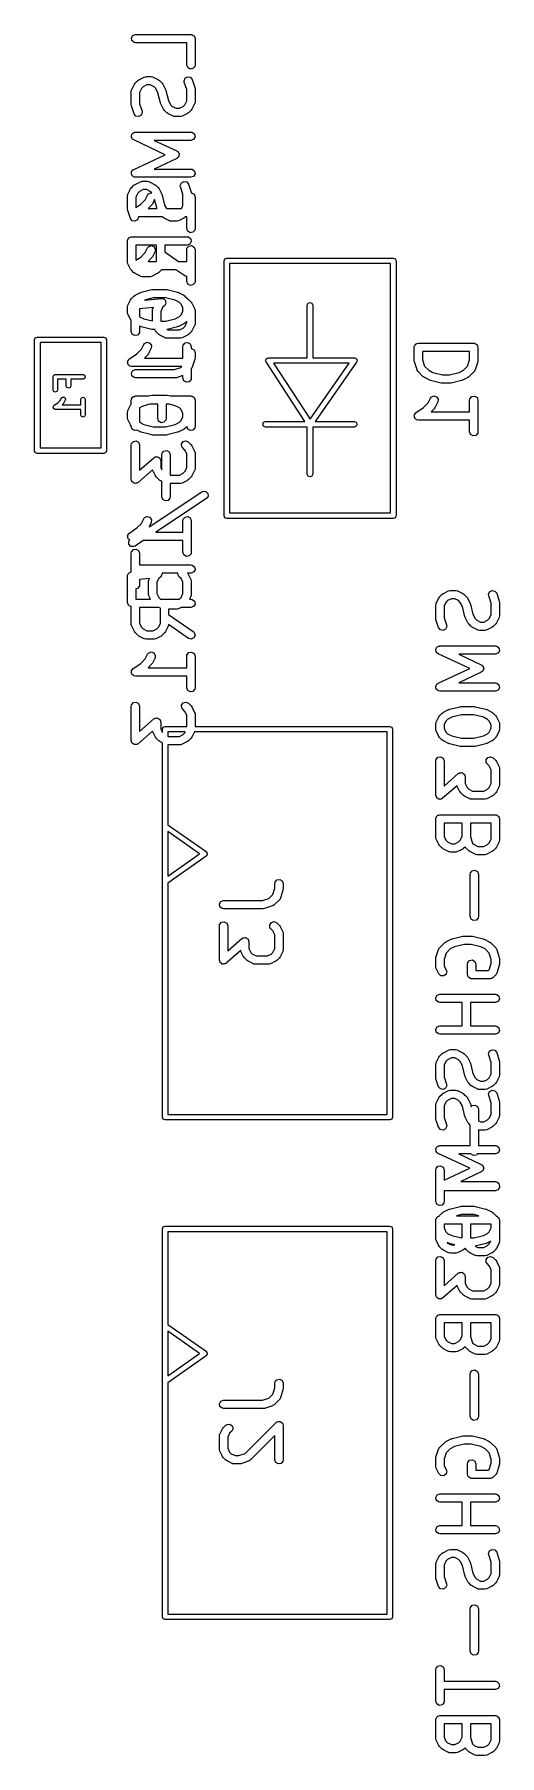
# Model space of a CAD drawing. Extents: x 3.27 to 3.6, y 0.34 to 1.57.
import ezdxf

# ---------------------------------------------------------------- set-up
doc = ezdxf.new("R2010")
doc.units = 0
doc.header["$MEASUREMENT"] = 0
doc.layers.add('BLACK', color=7, linetype='CONTINUOUS')

msp = doc.modelspace()

# ---------------------------------------------------------------- linework, layer by layer
at = {"layer": 'BLACK', "linetype": 'CONTINUOUS'}
for p, q in [((3.33817, 1.56392), (3.33918, 1.56567)), ((3.33918, 1.56567), (3.34108, 1.56636)), ((3.34108, 1.56636), (3.38045, 1.56636)), ((3.38045, 1.56636), (3.38083, 1.56629)), ((3.38083, 1.56629), (3.38096, 1.56631)), ((3.38096, 1.56631), (3.38107, 1.56625)), ((3.38107, 1.56625), (3.38146, 1.56618)), ((3.38146, 1.56618), (3.38205, 1.56569)), ((3.38205, 1.56569), (3.38271, 1.5653)), ((3.38271, 1.5653), (3.3828, 1.56505)), ((3.33852, 1.56193), (3.33817, 1.56392)), ((3.34007, 1.56063), (3.33852, 1.56193)), ((3.34108, 1.56045), (3.34007, 1.56063)), ((3.3775, 1.56045), (3.34108, 1.56045)), ((3.3775, 1.54466), (3.3775, 1.56045)), ((3.3828, 1.56505), (3.38301, 1.56488)), ((3.38301, 1.56488), (3.38314, 1.56413)), ((3.38314, 1.56413), (3.3834, 1.56341)), ((3.3834, 1.56341), (3.3834, 1.54466)), ((3.37819, 1.54276), (3.3775, 1.54466)), ((3.37994, 1.54175), (3.37819, 1.54276)), ((3.38192, 1.5421), (3.37994, 1.54175)), ((3.38322, 1.54365), (3.38192, 1.5421)), ((3.3834, 1.54466), (3.38322, 1.54365)), ((3.33844, 1.52723), (3.34031, 1.53098)), ((3.34031, 1.53098), (3.34084, 1.53169)), ((3.34084, 1.53169), (3.34086, 1.53175)), ((3.34086, 1.53175), (3.34274, 1.53362)), ((3.34274, 1.53362), (3.34346, 1.53413)), ((3.34346, 1.53413), (3.34351, 1.53418)), ((3.34351, 1.53418), (3.34726, 1.53605)), ((3.34658, 1.52911), (3.34538, 1.52791)), ((3.34927, 1.53046), (3.34658, 1.52911)), ((3.34726, 1.53605), (3.34824, 1.53634)), ((3.34824, 1.53634), (3.34841, 1.5363)), ((3.34841, 1.5363), (3.34858, 1.53636)), ((3.34858, 1.53636), (3.35233, 1.53636)), ((3.35163, 1.53046), (3.34927, 1.53046)), ((3.35433, 1.52911), (3.35163, 1.53046)), ((3.35233, 1.53636), (3.35334, 1.53618)), ((3.35334, 1.53618), (3.35347, 1.53607)), ((3.35347, 1.53607), (3.35365, 1.53605)), ((3.35365, 1.53605), (3.3574, 1.53418)), ((3.35552, 1.52791), (3.35433, 1.52911)), ((3.3574, 1.53418), (3.35811, 1.53365)), ((3.35811, 1.53365), (3.35816, 1.53362)), ((3.35816, 1.53362), (3.36004, 1.53175)), ((3.36004, 1.53175), (3.36055, 1.53103)), ((3.36055, 1.53103), (3.36059, 1.53098)), ((3.36059, 1.53098), (3.36247, 1.52723)), ((3.37562, 1.53349), (3.37636, 1.53537)), ((3.37577, 1.53248), (3.37562, 1.53349)), ((3.3775, 1.52731), (3.37577, 1.53248)), ((3.37636, 1.53537), (3.37814, 1.53633)), ((3.37814, 1.53633), (3.38012, 1.53593)), ((3.38012, 1.53593), (3.38137, 1.53434)), ((3.38137, 1.53434), (3.38325, 1.52872)), ((3.38325, 1.52872), (3.38338, 1.52785)), ((3.33813, 1.52591), (3.3383, 1.52692)), ((3.33813, 1.51654), (3.33813, 1.52591)), ((3.33815, 1.51648), (3.33813, 1.51654)), ((3.33828, 1.5156), (3.33815, 1.51648)), ((3.3383, 1.52692), (3.33842, 1.52706)), ((3.33842, 1.52706), (3.33844, 1.52723)), ((3.34538, 1.52791), (3.34403, 1.52521)), ((3.34403, 1.52521), (3.34403, 1.51702)), ((3.34403, 1.51702), (3.34575, 1.51185)), ((3.35704, 1.52488), (3.35552, 1.52791)), ((3.35884, 1.5177), (3.35704, 1.52488)), ((3.35891, 1.51758), (3.35884, 1.5177)), ((3.35906, 1.51709), (3.35891, 1.51758)), ((3.36093, 1.51334), (3.35906, 1.51709)), ((3.36247, 1.52723), (3.36261, 1.52674)), ((3.36261, 1.52674), (3.36269, 1.52663)), ((3.36269, 1.52663), (3.36449, 1.51944)), ((3.36449, 1.51944), (3.366, 1.51641)), ((3.366, 1.51641), (3.3672, 1.51521)), ((3.37495, 1.51521), (3.37615, 1.51641)), ((3.37615, 1.51641), (3.3775, 1.51911)), ((3.3775, 1.51911), (3.3775, 1.52731)), ((3.38309, 1.51709), (3.38121, 1.51334)), ((3.38311, 1.51727), (3.38309, 1.51709)), ((3.38322, 1.5174), (3.38311, 1.51727)), ((3.3834, 1.51841), (3.38322, 1.5174)), ((3.38338, 1.52785), (3.3834, 1.52779)), ((3.3834, 1.52779), (3.3834, 1.51841)), ((3.34015, 1.50998), (3.33828, 1.5156)), ((3.34141, 1.5084), (3.34015, 1.50998)), ((3.34339, 1.50799), (3.34141, 1.5084)), ((3.34516, 1.50895), (3.34339, 1.50799)), ((3.3459, 1.51083), (3.34516, 1.50895)), ((3.34575, 1.51185), (3.3459, 1.51083)), ((3.36098, 1.5133), (3.36093, 1.51334)), ((3.36149, 1.51257), (3.36098, 1.5133)), ((3.36336, 1.5107), (3.36149, 1.51257)), ((3.36342, 1.51067), (3.36336, 1.5107)), ((3.36413, 1.51015), (3.36342, 1.51067)), ((3.36788, 1.50827), (3.36413, 1.51015)), ((3.3672, 1.51521), (3.3699, 1.51387)), ((3.36805, 1.50825), (3.36788, 1.50827)), ((3.36819, 1.50814), (3.36805, 1.50825)), ((3.3692, 1.50796), (3.36819, 1.50814)), ((3.37295, 1.50796), (3.3692, 1.50796)), ((3.3699, 1.51387), (3.37225, 1.51387)), ((3.37225, 1.51387), (3.37495, 1.51521)), ((3.37311, 1.50802), (3.37295, 1.50796)), ((3.37329, 1.50798), (3.37311, 1.50802)), ((3.37427, 1.50827), (3.37329, 1.50798)), ((3.37802, 1.51015), (3.37427, 1.50827)), ((3.37806, 1.51019), (3.37802, 1.51015)), ((3.37879, 1.5107), (3.37806, 1.51019)), ((3.38066, 1.51257), (3.37879, 1.5107)), ((3.38069, 1.51263), (3.38066, 1.51257)), ((3.38121, 1.51334), (3.38069, 1.51263)), ((3.33814, 1.49378), (3.33824, 1.49416)), ((3.33841, 1.4932), (3.33814, 1.49378)), ((3.33817, 1.49455), (3.33849, 1.49511)), ((3.33824, 1.49416), (3.33817, 1.49455)), ((3.33852, 1.49256), (3.33841, 1.4932)), ((3.33849, 1.49511), (3.33866, 1.49573)), ((3.33882, 1.49231), (3.33852, 1.49256)), ((3.33866, 1.49573), (3.33898, 1.49596)), ((3.33899, 1.49195), (3.33882, 1.49231)), ((3.33898, 1.49596), (3.33918, 1.4963)), ((3.33983, 1.49136), (3.33899, 1.49195)), ((3.33918, 1.4963), (3.33979, 1.49652)), ((3.33979, 1.49652), (3.34031, 1.49689)), ((3.34031, 1.49689), (3.34071, 1.49686)), ((3.34071, 1.49686), (3.34108, 1.49699)), ((3.34108, 1.49699), (3.38045, 1.49699)), ((3.38045, 1.49699), (3.38146, 1.49681)), ((3.38235, 1.49178), (3.38045, 1.49109)), ((3.38146, 1.49681), (3.38301, 1.49552)), ((3.38336, 1.49353), (3.38235, 1.49178)), ((3.38301, 1.49552), (3.38336, 1.49353)), ((3.36222, 1.48092), (3.33983, 1.49136)), ((3.33983, 1.47047), (3.36222, 1.48092)), ((3.38045, 1.49109), (3.35439, 1.49109)), ((3.35439, 1.49109), (3.37045, 1.48359)), ((3.37045, 1.48359), (3.37077, 1.48337)), ((3.37077, 1.48337), (3.37089, 1.48334)), ((3.37089, 1.48334), (3.37097, 1.48323)), ((3.37097, 1.48323), (3.37129, 1.483)), ((3.37129, 1.483), (3.37161, 1.48231)), ((3.37161, 1.48231), (3.37205, 1.48168)), ((3.37188, 1.47967), (3.37169, 1.47948)), ((3.37194, 1.48043), (3.37188, 1.47967)), ((3.37214, 1.48117), (3.37194, 1.48043)), ((3.37205, 1.48168), (3.37203, 1.48142)), ((3.37203, 1.48142), (3.37214, 1.48117)), ((3.33817, 1.46831), (3.33837, 1.46865)), ((3.33828, 1.46767), (3.33817, 1.46831)), ((3.33823, 1.46703), (3.33828, 1.46767)), ((3.33837, 1.46865), (3.3384, 1.46904)), ((3.3384, 1.46904), (3.33886, 1.4695)), ((3.33886, 1.4695), (3.33918, 1.47006)), ((3.33918, 1.47006), (3.33955, 1.47019)), ((3.33955, 1.47019), (3.33983, 1.47047)), ((3.37045, 1.47824), (3.35439, 1.47075)), ((3.35439, 1.47075), (3.38045, 1.47075)), ((3.37099, 1.47878), (3.37045, 1.47824)), ((3.37162, 1.47922), (3.37099, 1.47878)), ((3.37169, 1.47948), (3.37162, 1.47922)), ((3.38045, 1.47075), (3.38146, 1.47057)), ((3.38146, 1.47057), (3.38301, 1.46927)), ((3.38336, 1.46728), (3.38235, 1.46553)), ((3.38301, 1.46927), (3.38336, 1.46728)), ((3.33576, 1.45287), (3.33763, 1.45661)), ((3.33763, 1.45661), (3.33816, 1.45732)), ((3.33816, 1.45732), (3.33819, 1.45738)), ((3.33819, 1.45738), (3.34006, 1.45926)), ((3.33845, 1.46671), (3.33823, 1.46703)), ((3.33852, 1.46632), (3.33845, 1.46671)), ((3.33901, 1.4659), (3.33852, 1.46632)), ((3.33939, 1.46537), (3.33901, 1.4659)), ((3.33977, 1.46527), (3.33939, 1.46537)), ((3.34007, 1.46502), (3.33977, 1.46527)), ((3.34006, 1.45926), (3.34079, 1.45976)), ((3.34108, 1.46484), (3.34007, 1.46502)), ((3.34079, 1.45976), (3.34083, 1.45981)), ((3.34083, 1.45981), (3.34458, 1.46168)), ((3.38045, 1.46484), (3.34108, 1.46484)), ((3.3466, 1.45609), (3.3439, 1.45474)), ((3.34458, 1.46168), (3.34556, 1.46198)), ((3.34556, 1.46198), (3.34573, 1.46194)), ((3.34573, 1.46194), (3.3459, 1.462)), ((3.3459, 1.462), (3.34965, 1.462)), ((3.34895, 1.45609), (3.3466, 1.45609)), ((3.35165, 1.45474), (3.34895, 1.45609)), ((3.34965, 1.462), (3.35066, 1.46182)), ((3.35066, 1.46182), (3.35079, 1.46171)), ((3.35079, 1.46171), (3.35097, 1.46168)), ((3.35097, 1.46168), (3.35472, 1.45981)), ((3.35472, 1.45981), (3.35543, 1.45928)), ((3.35543, 1.45928), (3.35549, 1.45926)), ((3.35549, 1.45926), (3.35736, 1.45738)), ((3.35736, 1.45738), (3.35787, 1.45666)), ((3.35787, 1.45666), (3.35791, 1.45661)), ((3.35791, 1.45661), (3.35979, 1.45287)), ((3.37294, 1.45912), (3.37369, 1.461)), ((3.37309, 1.45811), (3.37294, 1.45912)), ((3.37482, 1.45294), (3.37309, 1.45811)), ((3.37369, 1.461), (3.37546, 1.46196)), ((3.37546, 1.46196), (3.37744, 1.46156)), ((3.37744, 1.46156), (3.3787, 1.45998)), ((3.3787, 1.45998), (3.38057, 1.45435)), ((3.38235, 1.46553), (3.38045, 1.46484)), ((3.33545, 1.45154), (3.33563, 1.45255)), ((3.33545, 1.44217), (3.33545, 1.45154)), ((3.33563, 1.45255), (3.33574, 1.45269)), ((3.33574, 1.45269), (3.33576, 1.45287)), ((3.3427, 1.45355), (3.34135, 1.45085)), ((3.34135, 1.45085), (3.34135, 1.4434)), ((3.34135, 1.4434), (3.34482, 1.44572)), ((3.3439, 1.45474), (3.3427, 1.45355)), ((3.34482, 1.44572), (3.34803, 1.44892)), ((3.34803, 1.44892), (3.34969, 1.45224)), ((3.34969, 1.45224), (3.3503, 1.45306)), ((3.35254, 1.44508), (3.35008, 1.44262)), ((3.3503, 1.45306), (3.35215, 1.45387)), ((3.35268, 1.45371), (3.35165, 1.45474)), ((3.35215, 1.45387), (3.35268, 1.45371)), ((3.35257, 1.44514), (3.35254, 1.44508)), ((3.35309, 1.44585), (3.35257, 1.44514)), ((3.35472, 1.4491), (3.35309, 1.44585)), ((3.35616, 1.44333), (3.35472, 1.4491)), ((3.35624, 1.44321), (3.35616, 1.44333)), ((3.35638, 1.44273), (3.35624, 1.44321)), ((3.35979, 1.45287), (3.35993, 1.45238)), ((3.35993, 1.45238), (3.36001, 1.45226)), ((3.36001, 1.45226), (3.36181, 1.44508)), ((3.36181, 1.44508), (3.36304, 1.44262)), ((3.37376, 1.44262), (3.37482, 1.44474)), ((3.37482, 1.44474), (3.37482, 1.45294)), ((3.38057, 1.45435), (3.38066, 1.45378)), ((3.38066, 1.45378), (3.38096, 1.45383)), ((3.38096, 1.45383), (3.38271, 1.45282)), ((3.38271, 1.45282), (3.3834, 1.45092)), ((3.3834, 1.45092), (3.3834, 1.42842)), ((3.33547, 1.44211), (3.33545, 1.44217)), ((3.3356, 1.44124), (3.33547, 1.44211)), ((3.33747, 1.43561), (3.3356, 1.44124)), ((3.33873, 1.43403), (3.33747, 1.43561)), ((3.34071, 1.43363), (3.33873, 1.43403)), ((3.34248, 1.43459), (3.34071, 1.43363)), ((3.34323, 1.43647), (3.34248, 1.43459)), ((3.3603, 1.43672), (3.34319, 1.43672)), ((3.34319, 1.43672), (3.34323, 1.43647)), ((3.35008, 1.44262), (3.35643, 1.44262)), ((3.35643, 1.44262), (3.35638, 1.44273)), ((3.36068, 1.43633), (3.3603, 1.43672)), ((3.36074, 1.43631), (3.36068, 1.43633)), ((3.36145, 1.43578), (3.36074, 1.43631)), ((3.3652, 1.43391), (3.36145, 1.43578)), ((3.36304, 1.44262), (3.37376, 1.44262)), ((3.36538, 1.43389), (3.3652, 1.43391)), ((3.36551, 1.43377), (3.36538, 1.43389)), ((3.36652, 1.43359), (3.36551, 1.43377)), ((3.37027, 1.43359), (3.36652, 1.43359)), ((3.37044, 1.43365), (3.37027, 1.43359)), ((3.37061, 1.43361), (3.37044, 1.43365)), ((3.37159, 1.43391), (3.37061, 1.43361)), ((3.37534, 1.43578), (3.37159, 1.43391)), ((3.37539, 1.43583), (3.37534, 1.43578)), ((3.37611, 1.43633), (3.37539, 1.43583)), ((3.37649, 1.43672), (3.37611, 1.43633)), ((3.3775, 1.43672), (3.37649, 1.43672)), ((3.3775, 1.42842), (3.3775, 1.43672)), ((3.33545, 1.41967), (3.33552, 1.42006)), ((3.33545, 1.40468), (3.33545, 1.41967)), ((3.33549, 1.42019), (3.33556, 1.4203)), ((3.33552, 1.42006), (3.33549, 1.42019)), ((3.33556, 1.4203), (3.33563, 1.42068)), ((3.33563, 1.42068), (3.33612, 1.42127)), ((3.33612, 1.42127), (3.3365, 1.42194)), ((3.3365, 1.42194), (3.33675, 1.42203)), ((3.33675, 1.42203), (3.33692, 1.42223)), ((3.33692, 1.42223), (3.33768, 1.42236)), ((3.33768, 1.42236), (3.3384, 1.42263)), ((3.3384, 1.42263), (3.37777, 1.42263)), ((3.37819, 1.42653), (3.3775, 1.42842)), ((3.37777, 1.42263), (3.37878, 1.42245)), ((3.37994, 1.42552), (3.37819, 1.42653)), ((3.37878, 1.42245), (3.38033, 1.42115)), ((3.38068, 1.41916), (3.37967, 1.41741)), ((3.38192, 1.42587), (3.37994, 1.42552)), ((3.38033, 1.42115), (3.38068, 1.41916)), ((3.38322, 1.42741), (3.38192, 1.42587)), ((3.3834, 1.42842), (3.38322, 1.42741)), ((3.34135, 1.41672), (3.34135, 1.40591)), ((3.35607, 1.41672), (3.34135, 1.41672)), ((3.34135, 1.40591), (3.34482, 1.40822)), ((3.34482, 1.40822), (3.34803, 1.41142)), ((3.34803, 1.41142), (3.34969, 1.41475)), ((3.34969, 1.41475), (3.3503, 1.41557)), ((3.35254, 1.40759), (3.35008, 1.40513)), ((3.3503, 1.41557), (3.35215, 1.41637)), ((3.35215, 1.41637), (3.35409, 1.4158)), ((3.35257, 1.40765), (3.35254, 1.40759)), ((3.35309, 1.40836), (3.35257, 1.40765)), ((3.35497, 1.4121), (3.35309, 1.40836)), ((3.35409, 1.4158), (3.3552, 1.41411)), ((3.3552, 1.41411), (3.35497, 1.4121)), ((3.35607, 1.40537), (3.35607, 1.41672)), ((3.37777, 1.41672), (3.36198, 1.41672)), ((3.36198, 1.41672), (3.36198, 1.41184)), ((3.36198, 1.41184), (3.37156, 1.40513)), ((3.3775, 1.41343), (3.37767, 1.41444)), ((3.3775, 1.40513), (3.3775, 1.41343)), ((3.37767, 1.41444), (3.37897, 1.41598)), ((3.37967, 1.41741), (3.37777, 1.41672)), ((3.37897, 1.41598), (3.38096, 1.41633)), ((3.38096, 1.41633), (3.38271, 1.41532)), ((3.38271, 1.41532), (3.3834, 1.41343)), ((3.3834, 1.41343), (3.3834, 1.39093)), ((3.40398, 1.40555), (3.40455, 1.40694)), ((3.40455, 1.40694), (3.40594, 1.40752)), ((3.40594, 1.40752), (3.52406, 1.40752)), ((3.52406, 1.40752), (3.52545, 1.40694)), ((3.52545, 1.40694), (3.52602, 1.40555)), ((3.33551, 1.40451), (3.33545, 1.40468)), ((3.33547, 1.40434), (3.33551, 1.40451)), ((3.33576, 1.40336), (3.33547, 1.40434)), ((3.33763, 1.39961), (3.33576, 1.40336)), ((3.33768, 1.39956), (3.33763, 1.39961)), ((3.33819, 1.39884), (3.33768, 1.39956)), ((3.34006, 1.39696), (3.33819, 1.39884)), ((3.34012, 1.39694), (3.34006, 1.39696)), ((3.34083, 1.39641), (3.34012, 1.39694)), ((3.34458, 1.39454), (3.34083, 1.39641)), ((3.34475, 1.39452), (3.34458, 1.39454)), ((3.34489, 1.3944), (3.34475, 1.39452)), ((3.3459, 1.39422), (3.34489, 1.3944)), ((3.35152, 1.39422), (3.3459, 1.39422)), ((3.35008, 1.40513), (3.35595, 1.40513)), ((3.35169, 1.39428), (3.35152, 1.39422)), ((3.35186, 1.39424), (3.35169, 1.39428)), ((3.35284, 1.39454), (3.35186, 1.39424)), ((3.35659, 1.39641), (3.35284, 1.39454)), ((3.35595, 1.40513), (3.35607, 1.40537)), ((3.35664, 1.39646), (3.35659, 1.39641)), ((3.35736, 1.39696), (3.35664, 1.39646)), ((3.35924, 1.39884), (3.35736, 1.39696)), ((3.35926, 1.3989), (3.35924, 1.39884)), ((3.35951, 1.39922), (3.35926, 1.3989)), ((3.3697, 1.39922), (3.35951, 1.39922)), ((3.37608, 1.39476), (3.3697, 1.39922)), ((3.37156, 1.40513), (3.3775, 1.40513)), ((3.3775, 1.39438), (3.37608, 1.39476)), ((3.3775, 1.39093), (3.3775, 1.39438)), ((3.40398, 1.22445), (3.40398, 1.40555)), ((3.40791, 1.40358), (3.40791, 1.22642)), ((3.52209, 1.40358), (3.40791, 1.40358)), ((3.52209, 1.22642), (3.52209, 1.40358)), ((3.52602, 1.40555), (3.52602, 1.22445)), ((3.34083, 1.38107), (3.34458, 1.38294)), ((3.34458, 1.38294), (3.34507, 1.38309)), ((3.34507, 1.38309), (3.34518, 1.38317)), ((3.34518, 1.38317), (3.35268, 1.38504)), ((3.35268, 1.38504), (3.35327, 1.38508)), ((3.35327, 1.38508), (3.3534, 1.38513)), ((3.3534, 1.38513), (3.36277, 1.38513)), ((3.36277, 1.38513), (3.36335, 1.38503)), ((3.36335, 1.38503), (3.36349, 1.38504)), ((3.36349, 1.38504), (3.37099, 1.38317)), ((3.37099, 1.38317), (3.37145, 1.38296)), ((3.37145, 1.38296), (3.37159, 1.38294)), ((3.37159, 1.38294), (3.37534, 1.38107)), ((3.37819, 1.38903), (3.3775, 1.39093)), ((3.37994, 1.38802), (3.37819, 1.38903)), ((3.38192, 1.38837), (3.37994, 1.38802)), ((3.38322, 1.38992), (3.38192, 1.38837)), ((3.3834, 1.39093), (3.38322, 1.38992)), ((3.33545, 1.3728), (3.33563, 1.37381)), ((3.33545, 1.36906), (3.33545, 1.3728)), ((3.33563, 1.37381), (3.33574, 1.37395)), ((3.33574, 1.37395), (3.33576, 1.37413)), ((3.33576, 1.37413), (3.33763, 1.37787)), ((3.33763, 1.37787), (3.33816, 1.37858)), ((3.33816, 1.37858), (3.33819, 1.37864)), ((3.33819, 1.37864), (3.34006, 1.38052)), ((3.34006, 1.38052), (3.34079, 1.38102)), ((3.34079, 1.38102), (3.34083, 1.38107)), ((3.3538, 1.37236), (3.34403, 1.37138)), ((3.34403, 1.37138), (3.34403, 1.36579)), ((3.35376, 1.37923), (3.34753, 1.37767)), ((3.34753, 1.37767), (3.35953, 1.37887)), ((3.35312, 1.37031), (3.3533, 1.37132)), ((3.35312, 1.36279), (3.35312, 1.37031)), ((3.3533, 1.37132), (3.35341, 1.37145)), ((3.35341, 1.37145), (3.35344, 1.37163)), ((3.35344, 1.37163), (3.3538, 1.37236)), ((3.36241, 1.37923), (3.35376, 1.37923)), ((3.36038, 1.37231), (3.35903, 1.36961)), ((3.35903, 1.36961), (3.35903, 1.36263)), ((3.35953, 1.37887), (3.36055, 1.37879)), ((3.36191, 1.37384), (3.36038, 1.37231)), ((3.36055, 1.37879), (3.36057, 1.37878)), ((3.36057, 1.37878), (3.36059, 1.37878)), ((3.36059, 1.37878), (3.3614, 1.37821)), ((3.3614, 1.37821), (3.36222, 1.37765)), ((3.36192, 1.37386), (3.36191, 1.37384)), ((3.36194, 1.37387), (3.36192, 1.37386)), ((3.36235, 1.37477), (3.36194, 1.37387)), ((3.36222, 1.37765), (3.36223, 1.37763)), ((3.36223, 1.37763), (3.36224, 1.37762)), ((3.36224, 1.37762), (3.3625, 1.37667)), ((3.36277, 1.37567), (3.36235, 1.37477)), ((3.36924, 1.37752), (3.36241, 1.37923)), ((3.3625, 1.37667), (3.36277, 1.37571)), ((3.36277, 1.37571), (3.36276, 1.37569)), ((3.36276, 1.37569), (3.36277, 1.37567)), ((3.37227, 1.376), (3.36924, 1.37752)), ((3.37347, 1.37481), (3.37227, 1.376)), ((3.37482, 1.37211), (3.37347, 1.37481)), ((3.37347, 1.36705), (3.37482, 1.36975)), ((3.37482, 1.36975), (3.37482, 1.37211)), ((3.37534, 1.38107), (3.37605, 1.38054)), ((3.37605, 1.38054), (3.37611, 1.38052)), ((3.37611, 1.38052), (3.37798, 1.37864)), ((3.37798, 1.37864), (3.37824, 1.37827)), ((3.37824, 1.37827), (3.37879, 1.37802)), ((3.37879, 1.37802), (3.38066, 1.37614)), ((3.38066, 1.37614), (3.38117, 1.37542)), ((3.38117, 1.37542), (3.38121, 1.37538)), ((3.38121, 1.37538), (3.38309, 1.37163)), ((3.38309, 1.37163), (3.38338, 1.37064)), ((3.38338, 1.37064), (3.38334, 1.37047)), ((3.38334, 1.37047), (3.3834, 1.37031)), ((3.3834, 1.37031), (3.3834, 1.36093)), ((3.46299, 1.37403), (3.46357, 1.37542)), ((3.46299, 1.3367), (3.46299, 1.37403)), ((3.46357, 1.37542), (3.46496, 1.376)), ((3.46496, 1.376), (3.46635, 1.37542)), ((3.46635, 1.37542), (3.46693, 1.37403)), ((3.46693, 1.37403), (3.46693, 1.3367)), ((3.33551, 1.36889), (3.33545, 1.36906)), ((3.33547, 1.36872), (3.33551, 1.36889)), ((3.33576, 1.36773), (3.33547, 1.36872)), ((3.33763, 1.36399), (3.33576, 1.36773)), ((3.33768, 1.36394), (3.33763, 1.36399)), ((3.33813, 1.36331), (3.33768, 1.36394)), ((3.33813, 1.35531), (3.33813, 1.36331)), ((3.34403, 1.36579), (3.34693, 1.36434)), ((3.34458, 1.35892), (3.34403, 1.35919)), ((3.34403, 1.35919), (3.34403, 1.35531)), ((3.34472, 1.3589), (3.34458, 1.35892)), ((3.34518, 1.35869), (3.34472, 1.3589)), ((3.35268, 1.35682), (3.34518, 1.35869)), ((3.34693, 1.36434), (3.35312, 1.36279)), ((3.35903, 1.36263), (3.36241, 1.36263)), ((3.36241, 1.36263), (3.36924, 1.36434)), ((3.37099, 1.35869), (3.36349, 1.35682)), ((3.36924, 1.36434), (3.37227, 1.36586)), ((3.3711, 1.35877), (3.37099, 1.35869)), ((3.37159, 1.35892), (3.3711, 1.35877)), ((3.37534, 1.36079), (3.37159, 1.35892)), ((3.37225, 1.35639), (3.37495, 1.35773)), ((3.37227, 1.36586), (3.37347, 1.36705)), ((3.37495, 1.35773), (3.37615, 1.35893)), ((3.37539, 1.36084), (3.37534, 1.36079)), ((3.37611, 1.36134), (3.37539, 1.36084)), ((3.3775, 1.36273), (3.37611, 1.36134)), ((3.37615, 1.35893), (3.3775, 1.36163)), ((3.3775, 1.36163), (3.3775, 1.36273)), ((3.38309, 1.35961), (3.38121, 1.35586)), ((3.38311, 1.35979), (3.38309, 1.35961)), ((3.38322, 1.35992), (3.38311, 1.35979)), ((3.3834, 1.36093), (3.38322, 1.35992)), ((3.26941, 1.34937), (3.26999, 1.35076)), ((3.26941, 1.27063), (3.26941, 1.34937)), ((3.26999, 1.35076), (3.27138, 1.35134)), ((3.27138, 1.35134), (3.31862, 1.35134)), ((3.27335, 1.3474), (3.27335, 1.2726)), ((3.31665, 1.3474), (3.27335, 1.3474)), ((3.31665, 1.2726), (3.31665, 1.3474)), ((3.31862, 1.35134), (3.32001, 1.35076)), ((3.32001, 1.35076), (3.32059, 1.34937)), ((3.32059, 1.34937), (3.32059, 1.27063)), ((3.33882, 1.35341), (3.33813, 1.35531)), ((3.34057, 1.3524), (3.33882, 1.35341)), ((3.34255, 1.35275), (3.34057, 1.3524)), ((3.34385, 1.3543), (3.34255, 1.35275)), ((3.34403, 1.35531), (3.34385, 1.3543)), ((3.34535, 1.34268), (3.34701, 1.346)), ((3.34701, 1.346), (3.34762, 1.34683)), ((3.34762, 1.34683), (3.34947, 1.34763)), ((3.34947, 1.34763), (3.35141, 1.34705)), ((3.35141, 1.34705), (3.35252, 1.34537)), ((3.35252, 1.34537), (3.35229, 1.34336)), ((3.35282, 1.35683), (3.35268, 1.35682)), ((3.3534, 1.35673), (3.35282, 1.35683)), ((3.35488, 1.35673), (3.3534, 1.35673)), ((3.35531, 1.35586), (3.35488, 1.35673)), ((3.35536, 1.35582), (3.35531, 1.35586)), ((3.35586, 1.35509), (3.35536, 1.35582)), ((3.35774, 1.35322), (3.35586, 1.35509)), ((3.3578, 1.35319), (3.35774, 1.35322)), ((3.35851, 1.35267), (3.3578, 1.35319)), ((3.36225, 1.35079), (3.35851, 1.35267)), ((3.36243, 1.35077), (3.36225, 1.35079)), ((3.36257, 1.35066), (3.36243, 1.35077)), ((3.36358, 1.35048), (3.36257, 1.35066)), ((3.36349, 1.35682), (3.36342, 1.35681)), ((3.36342, 1.35681), (3.36427, 1.35639)), ((3.37295, 1.35048), (3.36358, 1.35048)), ((3.36427, 1.35639), (3.37225, 1.35639)), ((3.37311, 1.35054), (3.37295, 1.35048)), ((3.37329, 1.3505), (3.37311, 1.35054)), ((3.37427, 1.35079), (3.37329, 1.3505)), ((3.37802, 1.35267), (3.37427, 1.35079)), ((3.37482, 1.34468), (3.375, 1.34569)), ((3.375, 1.34569), (3.37629, 1.34724)), ((3.37629, 1.34724), (3.37828, 1.34759)), ((3.37806, 1.35271), (3.37802, 1.35267)), ((3.37879, 1.35322), (3.37806, 1.35271)), ((3.37828, 1.34759), (3.38003, 1.34658)), ((3.38066, 1.35509), (3.37879, 1.35322)), ((3.38003, 1.34658), (3.38072, 1.34468)), ((3.38069, 1.35515), (3.38066, 1.35509)), ((3.38121, 1.35586), (3.38069, 1.35515)), ((3.53902, 1.34469), (3.53909, 1.34507)), ((3.53909, 1.34507), (3.53958, 1.34566)), ((3.53958, 1.34566), (3.53997, 1.34632)), ((3.53997, 1.34632), (3.54022, 1.34641)), ((3.54022, 1.34641), (3.54039, 1.34662)), ((3.54039, 1.34662), (3.54114, 1.34675)), ((3.54114, 1.34675), (3.54187, 1.34701)), ((3.54187, 1.34701), (3.58124, 1.34701)), ((3.58124, 1.34701), (3.58162, 1.34694)), ((3.58162, 1.34694), (3.58175, 1.34697)), ((3.58175, 1.34697), (3.58186, 1.3469)), ((3.58186, 1.3469), (3.58225, 1.34683)), ((3.58225, 1.34683), (3.58283, 1.34634)), ((3.58283, 1.34634), (3.5835, 1.34596)), ((3.5835, 1.34596), (3.58359, 1.34571)), ((3.58359, 1.34571), (3.58379, 1.34554)), ((3.58379, 1.34554), (3.58393, 1.34478)), ((3.33549, 1.33395), (3.33558, 1.33409)), ((3.33564, 1.3331), (3.33549, 1.33395)), ((3.33557, 1.33426), (3.33607, 1.33495)), ((3.33558, 1.33409), (3.33557, 1.33426)), ((3.3357, 1.33225), (3.33564, 1.3331)), ((3.33607, 1.33495), (3.3365, 1.3357)), ((3.3365, 1.3357), (3.33666, 1.33575)), ((3.33666, 1.33575), (3.33676, 1.33589)), ((3.33676, 1.33589), (3.34214, 1.33948)), ((3.34214, 1.33948), (3.34535, 1.34268)), ((3.34986, 1.33885), (3.3474, 1.33639)), ((3.3474, 1.33639), (3.37482, 1.33639)), ((3.34989, 1.3389), (3.34986, 1.33885)), ((3.35042, 1.33961), (3.34989, 1.3389)), ((3.35229, 1.34336), (3.35042, 1.33961)), ((3.37482, 1.33639), (3.37482, 1.34468)), ((3.38072, 1.34468), (3.38072, 1.34318)), ((3.38072, 1.34318), (3.38096, 1.34322)), ((3.38096, 1.34322), (3.38271, 1.34221)), ((3.38325, 1.33563), (3.38137, 1.33)), ((3.38271, 1.34221), (3.3834, 1.34031)), ((3.3834, 1.33656), (3.38325, 1.33569)), ((3.38325, 1.33569), (3.38325, 1.33563)), ((3.3834, 1.34031), (3.3834, 1.33656)), ((3.43349, 1.33473), (3.43357, 1.33493)), ((3.43371, 1.33421), (3.43349, 1.33473)), ((3.43353, 1.33514), (3.43385, 1.3356)), ((3.43357, 1.33493), (3.43353, 1.33514)), ((3.43381, 1.33366), (3.43371, 1.33421)), ((3.46133, 1.2914), (3.43381, 1.33366)), ((3.43385, 1.3356), (3.43407, 1.33612)), ((3.43407, 1.33612), (3.43426, 1.33621)), ((3.43426, 1.33621), (3.43439, 1.33638)), ((3.43439, 1.33638), (3.43494, 1.33648)), ((3.43494, 1.33648), (3.43546, 1.3367)), ((3.43546, 1.3367), (3.46299, 1.3367)), ((3.46693, 1.3367), (3.49646, 1.3367)), ((3.49808, 1.33361), (3.46873, 1.2914)), ((3.49646, 1.3367), (3.49701, 1.33647)), ((3.49701, 1.33647), (3.49758, 1.33635)), ((3.49758, 1.33635), (3.49768, 1.33619)), ((3.49768, 1.33619), (3.49785, 1.33612)), ((3.49785, 1.33612), (3.49808, 1.33558)), ((3.49808, 1.33558), (3.4984, 1.33508)), ((3.4982, 1.33419), (3.49808, 1.33361)), ((3.49843, 1.33473), (3.4982, 1.33419)), ((3.4984, 1.33508), (3.49836, 1.3349)), ((3.49836, 1.3349), (3.49843, 1.33473)), ((3.53891, 1.34406), (3.53898, 1.34444)), ((3.53891, 1.33469), (3.53891, 1.34406)), ((3.53893, 1.33462), (3.53891, 1.33469)), ((3.53906, 1.33375), (3.53893, 1.33462)), ((3.53896, 1.34457), (3.53902, 1.34469)), ((3.53898, 1.34444), (3.53896, 1.34457)), ((3.54094, 1.32813), (3.53906, 1.33375)), ((3.54482, 1.34111), (3.54482, 1.33516)), ((3.57828, 1.34111), (3.54482, 1.34111)), ((3.54482, 1.33516), (3.54632, 1.33066)), ((3.57678, 1.33066), (3.57828, 1.33516)), ((3.57828, 1.33516), (3.57828, 1.34111)), ((3.58404, 1.33375), (3.58216, 1.32813)), ((3.58393, 1.34478), (3.58419, 1.34406)), ((3.58419, 1.33469), (3.58403, 1.33382)), ((3.58403, 1.33382), (3.58404, 1.33375)), ((3.58419, 1.34406), (3.58419, 1.33469)), ((3.28265, 1.32312), (3.28311, 1.32424)), ((3.28265, 1.31375), (3.28265, 1.32312)), ((3.28311, 1.32424), (3.28422, 1.3247)), ((3.28422, 1.3247), (3.30391, 1.3247)), ((3.29202, 1.32155), (3.28579, 1.32155)), ((3.28579, 1.32155), (3.28579, 1.31375)), ((3.29202, 1.31656), (3.29202, 1.32155)), ((3.30391, 1.32155), (3.29517, 1.32155)), ((3.29517, 1.32155), (3.29517, 1.31656)), ((3.30391, 1.3247), (3.30502, 1.32424)), ((3.30502, 1.32201), (3.30391, 1.32155)), ((3.30502, 1.32424), (3.30548, 1.32312)), ((3.30548, 1.32312), (3.30502, 1.32201)), ((3.33581, 1.33213), (3.3357, 1.33225)), ((3.33584, 1.33196), (3.33581, 1.33213)), ((3.3365, 1.33141), (3.33584, 1.33196)), ((3.33709, 1.33079), (3.3365, 1.33141)), ((3.33726, 1.33077), (3.33709, 1.33079)), ((3.33739, 1.33066), (3.33726, 1.33077)), ((3.3384, 1.33048), (3.33739, 1.33066)), ((3.33817, 1.32582), (3.33918, 1.32757)), ((3.33852, 1.32383), (3.33817, 1.32582)), ((3.37394, 1.33048), (3.3384, 1.33048)), ((3.34007, 1.32254), (3.33852, 1.32383)), ((3.33918, 1.32757), (3.34108, 1.32826)), ((3.34108, 1.32236), (3.34007, 1.32254)), ((3.34108, 1.32826), (3.36872, 1.32826)), ((3.3692, 1.32236), (3.34108, 1.32236)), ((3.36872, 1.32826), (3.37323, 1.32977)), ((3.36926, 1.32238), (3.3692, 1.32236)), ((3.37013, 1.32251), (3.36926, 1.32238)), ((3.37482, 1.32407), (3.37013, 1.32251)), ((3.37323, 1.32977), (3.37394, 1.33048)), ((3.37482, 1.32219), (3.37482, 1.32407)), ((3.37551, 1.32029), (3.37482, 1.32219)), ((3.38055, 1.32118), (3.37925, 1.31963)), ((3.38072, 1.32219), (3.38055, 1.32118)), ((3.38074, 1.32901), (3.38072, 1.32898)), ((3.38072, 1.32898), (3.38072, 1.32219)), ((3.38089, 1.3291), (3.38074, 1.32901)), ((3.38137, 1.33), (3.38089, 1.3291)), ((3.49269, 1.33276), (3.43909, 1.33276)), ((3.43909, 1.33276), (3.46501, 1.29296)), ((3.46501, 1.29296), (3.49269, 1.33276)), ((3.54105, 1.32799), (3.54094, 1.32813)), ((3.54106, 1.32781), (3.54105, 1.32799)), ((3.54165, 1.32697), (3.54106, 1.32781)), ((3.5454, 1.32322), (3.54165, 1.32697)), ((3.54546, 1.3232), (3.5454, 1.32322)), ((3.54617, 1.32267), (3.54546, 1.3232)), ((3.54992, 1.3208), (3.54617, 1.32267)), ((3.54632, 1.33066), (3.54924, 1.32774)), ((3.54924, 1.32774), (3.55227, 1.32622)), ((3.55006, 1.32078), (3.54992, 1.3208)), ((3.55052, 1.32057), (3.55006, 1.32078)), ((3.55802, 1.3187), (3.55052, 1.32057)), ((3.55227, 1.32622), (3.5591, 1.32451)), ((3.5591, 1.32451), (3.564, 1.32451)), ((3.564, 1.32451), (3.57083, 1.32622)), ((3.57258, 1.32057), (3.56508, 1.3187)), ((3.57083, 1.32622), (3.57386, 1.32774)), ((3.57269, 1.32065), (3.57258, 1.32057)), ((3.57318, 1.3208), (3.57269, 1.32065)), ((3.57693, 1.32267), (3.57318, 1.3208)), ((3.57386, 1.32774), (3.57678, 1.33066)), ((3.57698, 1.32272), (3.57693, 1.32267)), ((3.5777, 1.32322), (3.57698, 1.32272)), ((3.58145, 1.32697), (3.5777, 1.32322)), ((3.58152, 1.32713), (3.58145, 1.32697)), ((3.58167, 1.32723), (3.58152, 1.32713)), ((3.58216, 1.32813), (3.58167, 1.32723)), ((3.28311, 1.31264), (3.28265, 1.31375)), ((3.28422, 1.31217), (3.28311, 1.31264)), ((3.28533, 1.31264), (3.28422, 1.31217)), ((3.28579, 1.31375), (3.28533, 1.31264)), ((3.28844, 1.30789), (3.28935, 1.30868)), ((3.28935, 1.30868), (3.29055, 1.3086)), ((3.29055, 1.3086), (3.29134, 1.30769)), ((3.29248, 1.31545), (3.29202, 1.31656)), ((3.29359, 1.31499), (3.29248, 1.31545)), ((3.29471, 1.31545), (3.29359, 1.31499)), ((3.29517, 1.31656), (3.29471, 1.31545)), ((3.30279, 1.3083), (3.30391, 1.30876)), ((3.30391, 1.30876), (3.30502, 1.3083)), ((3.3388, 1.30816), (3.33918, 1.30883)), ((3.33918, 1.30883), (3.33943, 1.30892)), ((3.33943, 1.30892), (3.3396, 1.30912)), ((3.3396, 1.30912), (3.34036, 1.30925)), ((3.34036, 1.30925), (3.34108, 1.30952)), ((3.34108, 1.30952), (3.35054, 1.30952)), ((3.35054, 1.30952), (3.35268, 1.31005)), ((3.35268, 1.31005), (3.35327, 1.31009)), ((3.35327, 1.31009), (3.3534, 1.31014)), ((3.3534, 1.31014), (3.36277, 1.31014)), ((3.36277, 1.31014), (3.36335, 1.31004)), ((3.36335, 1.31004), (3.36349, 1.31005)), ((3.36349, 1.31005), (3.36563, 1.30952)), ((3.36563, 1.30952), (3.38045, 1.30952)), ((3.37726, 1.31928), (3.37551, 1.32029)), ((3.37925, 1.31963), (3.37726, 1.31928)), ((3.38045, 1.30952), (3.38083, 1.30945)), ((3.38083, 1.30945), (3.38096, 1.30947)), ((3.38096, 1.30947), (3.38107, 1.30941)), ((3.38107, 1.30941), (3.38146, 1.30934)), ((3.38146, 1.30934), (3.38205, 1.30885)), ((3.38205, 1.30885), (3.38271, 1.30846)), ((3.38271, 1.30846), (3.3828, 1.30821)), ((3.55047, 1.30788), (3.55108, 1.30871)), ((3.55108, 1.30871), (3.55294, 1.30951)), ((3.55294, 1.30951), (3.55487, 1.30894)), ((3.55487, 1.30894), (3.55599, 1.30725)), ((3.55816, 1.31871), (3.55802, 1.3187)), ((3.55874, 1.31861), (3.55816, 1.31871)), ((3.56436, 1.31861), (3.55874, 1.31861)), ((3.56449, 1.31866), (3.56436, 1.31861)), ((3.56508, 1.3187), (3.56449, 1.31866)), ((3.57846, 1.30757), (3.57976, 1.30912)), ((3.57976, 1.30912), (3.58175, 1.30947)), ((3.58175, 1.30947), (3.5835, 1.30846)), ((3.5835, 1.30846), (3.58419, 1.30656)), ((3.28265, 1.30156), (3.28271, 1.30171)), ((3.28282, 1.30114), (3.28265, 1.30156)), ((3.28268, 1.30187), (3.28293, 1.30225)), ((3.28271, 1.30171), (3.28268, 1.30187)), ((3.28291, 1.30069), (3.28282, 1.30114)), ((3.28304, 1.3006), (3.28291, 1.30069)), ((3.28293, 1.30225), (3.28311, 1.30268)), ((3.28311, 1.30045), (3.28304, 1.3006)), ((3.28311, 1.30268), (3.28326, 1.30274)), ((3.28353, 1.30027), (3.28311, 1.30045)), ((3.28326, 1.30274), (3.28335, 1.30287)), ((3.28335, 1.30287), (3.28603, 1.30466)), ((3.28391, 1.30002), (3.28353, 1.30027)), ((3.28407, 1.30005), (3.28391, 1.30002)), ((3.28422, 1.29999), (3.28407, 1.30005)), ((3.30233, 1.29999), (3.28422, 1.29999)), ((3.28603, 1.30466), (3.28761, 1.30625)), ((3.28761, 1.30625), (3.28844, 1.30789)), ((3.29002, 1.3042), (3.28896, 1.30314)), ((3.28896, 1.30314), (3.30233, 1.30314)), ((3.29012, 1.30444), (3.29002, 1.3042)), ((3.29032, 1.30461), (3.29012, 1.30444)), ((3.29125, 1.30648), (3.29032, 1.30461)), ((3.29134, 1.30769), (3.29125, 1.30648)), ((3.30233, 1.30719), (3.30279, 1.3083)), ((3.30233, 1.30314), (3.30233, 1.30719)), ((3.30233, 1.29594), (3.30233, 1.29999)), ((3.30502, 1.3083), (3.30548, 1.30719)), ((3.30548, 1.30719), (3.30548, 1.29594)), ((3.33545, 1.29781), (3.33563, 1.29882)), ((3.33545, 1.29406), (3.33545, 1.29781)), ((3.33563, 1.29882), (3.33574, 1.29896)), ((3.33574, 1.29896), (3.33576, 1.29913)), ((3.33576, 1.29913), (3.33763, 1.30288)), ((3.33763, 1.30288), (3.33813, 1.30355)), ((3.33813, 1.30656), (3.33819, 1.30695)), ((3.33813, 1.30355), (3.33813, 1.30656)), ((3.33817, 1.30708), (3.33824, 1.30719)), ((3.33819, 1.30695), (3.33817, 1.30708)), ((3.33824, 1.30719), (3.3383, 1.30757)), ((3.3383, 1.30757), (3.3388, 1.30816)), ((3.34693, 1.30253), (3.34403, 1.30108)), ((3.34403, 1.30108), (3.34403, 1.2908)), ((3.35127, 1.30361), (3.34693, 1.30253)), ((3.35687, 1.30361), (3.35127, 1.30361)), ((3.35687, 1.29344), (3.35687, 1.30361)), ((3.36278, 1.30361), (3.36278, 1.29344)), ((3.36491, 1.30361), (3.36278, 1.30361)), ((3.36924, 1.30253), (3.36491, 1.30361)), ((3.37227, 1.30101), (3.36924, 1.30253)), ((3.37347, 1.29981), (3.37227, 1.30101)), ((3.37482, 1.29712), (3.37347, 1.29981)), ((3.37482, 1.29476), (3.37482, 1.29712)), ((3.3828, 1.30821), (3.38301, 1.30804)), ((3.38301, 1.30804), (3.38314, 1.30728)), ((3.38314, 1.30728), (3.3834, 1.30656)), ((3.3834, 1.30656), (3.3834, 1.28782)), ((3.53903, 1.29614), (3.53954, 1.29683)), ((3.53904, 1.29597), (3.53903, 1.29614)), ((3.53954, 1.29683), (3.53997, 1.29758)), ((3.53997, 1.29758), (3.54013, 1.29763)), ((3.54013, 1.29763), (3.54023, 1.29777)), ((3.54023, 1.29777), (3.54561, 1.30136)), ((3.54561, 1.30136), (3.54881, 1.30456)), ((3.54881, 1.30456), (3.55047, 1.30788)), ((3.55333, 1.30073), (3.55087, 1.29827)), ((3.55087, 1.29827), (3.57828, 1.29827)), ((3.55335, 1.30078), (3.55333, 1.30073)), ((3.55388, 1.30149), (3.55335, 1.30078)), ((3.55575, 1.30524), (3.55388, 1.30149)), ((3.55599, 1.30725), (3.55575, 1.30524)), ((3.57828, 1.30656), (3.57846, 1.30757)), ((3.57828, 1.29827), (3.57828, 1.30656)), ((3.58419, 1.30656), (3.58419, 1.28407)), ((3.30279, 1.29483), (3.30233, 1.29594)), ((3.30391, 1.29436), (3.30279, 1.29483)), ((3.30502, 1.29483), (3.30391, 1.29436)), ((3.30548, 1.29594), (3.30502, 1.29483)), ((3.33551, 1.2939), (3.33545, 1.29406)), ((3.33547, 1.29373), (3.33551, 1.2939)), ((3.33576, 1.29274), (3.33547, 1.29373)), ((3.33763, 1.28899), (3.33576, 1.29274)), ((3.33768, 1.28895), (3.33763, 1.28899)), ((3.33813, 1.28832), (3.33768, 1.28895)), ((3.33813, 1.28782), (3.33813, 1.28832)), ((3.33882, 1.28592), (3.33813, 1.28782)), ((3.34057, 1.28491), (3.33882, 1.28592)), ((3.34208, 1.28517), (3.34057, 1.28491)), ((3.34458, 1.28392), (3.34208, 1.28517)), ((3.34403, 1.2908), (3.34693, 1.28935)), ((3.34472, 1.28391), (3.34458, 1.28392)), ((3.34518, 1.2837), (3.34472, 1.28391)), ((3.34693, 1.28935), (3.35376, 1.28764)), ((3.35376, 1.28764), (3.36241, 1.28764)), ((3.35756, 1.29154), (3.35687, 1.29344)), ((3.35931, 1.29053), (3.35756, 1.29154)), ((3.3613, 1.29088), (3.35931, 1.29053)), ((3.3626, 1.29243), (3.3613, 1.29088)), ((3.36241, 1.28764), (3.36924, 1.28935)), ((3.36278, 1.29344), (3.3626, 1.29243)), ((3.36924, 1.28935), (3.37227, 1.29087)), ((3.37159, 1.28392), (3.3711, 1.28378)), ((3.37534, 1.2858), (3.37159, 1.28392)), ((3.37227, 1.29087), (3.37347, 1.29206)), ((3.37347, 1.29206), (3.37482, 1.29476)), ((3.37539, 1.28585), (3.37534, 1.2858)), ((3.37611, 1.28635), (3.37539, 1.28585)), ((3.37752, 1.28776), (3.37611, 1.28635)), ((3.37819, 1.28592), (3.37752, 1.28776)), ((3.37994, 1.28491), (3.37819, 1.28592)), ((3.38192, 1.28526), (3.37994, 1.28491)), ((3.38322, 1.28681), (3.38192, 1.28526)), ((3.3834, 1.28782), (3.38322, 1.28681)), ((3.43149, 1.28943), (3.43207, 1.29082)), ((3.43207, 1.28804), (3.43149, 1.28943)), ((3.43207, 1.29082), (3.43346, 1.2914)), ((3.43346, 1.28746), (3.43207, 1.28804)), ((3.43346, 1.2914), (3.46133, 1.2914)), ((3.46299, 1.28746), (3.43346, 1.28746)), ((3.46299, 1.25393), (3.46299, 1.28746)), ((3.49646, 1.28746), (3.46693, 1.28746)), ((3.46693, 1.28746), (3.46693, 1.25393)), ((3.46873, 1.2914), (3.49646, 1.2914)), ((3.49646, 1.2914), (3.49785, 1.29082)), ((3.49785, 1.28804), (3.49646, 1.28746)), ((3.49785, 1.29082), (3.49843, 1.28943)), ((3.49843, 1.28943), (3.49785, 1.28804)), ((3.53896, 1.29583), (3.53904, 1.29597)), ((3.53911, 1.29498), (3.53896, 1.29583)), ((3.53916, 1.29413), (3.53911, 1.29498)), ((3.53928, 1.29401), (3.53916, 1.29413)), ((3.53931, 1.29384), (3.53928, 1.29401)), ((3.53996, 1.29329), (3.53931, 1.29384)), ((3.54056, 1.29267), (3.53996, 1.29329)), ((3.54073, 1.29265), (3.54056, 1.29267)), ((3.54086, 1.29254), (3.54073, 1.29265)), ((3.54187, 1.29236), (3.54086, 1.29254)), ((3.57828, 1.29236), (3.54187, 1.29236)), ((3.57828, 1.28407), (3.57828, 1.29236)), ((3.57897, 1.28217), (3.57828, 1.28407)), ((3.58419, 1.28407), (3.58401, 1.28306)), ((3.27335, 1.2726), (3.31665, 1.2726)), ((3.33813, 1.27469), (3.3383, 1.2757)), ((3.33813, 1.25032), (3.33813, 1.27469)), ((3.3383, 1.2757), (3.3396, 1.27725)), ((3.3396, 1.27725), (3.34159, 1.2776)), ((3.34159, 1.2776), (3.34334, 1.27659)), ((3.34334, 1.27659), (3.34403, 1.27469)), ((3.34403, 1.27469), (3.34403, 1.25683)), ((3.35268, 1.28183), (3.34518, 1.2837)), ((3.35282, 1.28184), (3.35268, 1.28183)), ((3.3534, 1.28174), (3.35282, 1.28184)), ((3.36277, 1.28174), (3.3534, 1.28174)), ((3.3629, 1.28178), (3.36277, 1.28174)), ((3.36349, 1.28183), (3.3629, 1.28178)), ((3.37099, 1.2837), (3.36349, 1.28183)), ((3.3711, 1.28378), (3.37099, 1.2837)), ((3.37385, 1.27546), (3.375, 1.27711)), ((3.37402, 1.27344), (3.37385, 1.27546)), ((3.37461, 1.2726), (3.37402, 1.27344)), ((3.37615, 1.27107), (3.37461, 1.2726)), ((3.375, 1.27711), (3.37696, 1.27763)), ((3.37696, 1.27763), (3.37879, 1.27678)), ((3.37879, 1.27678), (3.38066, 1.27491)), ((3.38066, 1.27491), (3.38117, 1.27418)), ((3.38117, 1.27418), (3.38121, 1.27414)), ((3.38121, 1.27414), (3.38309, 1.27039)), ((3.58072, 1.28116), (3.57897, 1.28217)), ((3.58271, 1.28151), (3.58072, 1.28116)), ((3.58401, 1.28306), (3.58271, 1.28151)), ((3.26999, 1.26924), (3.26941, 1.27063)), ((3.27138, 1.26866), (3.26999, 1.26924)), ((3.31862, 1.26866), (3.27138, 1.26866)), ((3.32001, 1.26924), (3.31862, 1.26866)), ((3.32059, 1.27063), (3.32001, 1.26924)), ((3.34403, 1.25683), (3.35413, 1.26567)), ((3.35413, 1.26567), (3.35451, 1.2659)), ((3.35451, 1.2659), (3.3546, 1.266)), ((3.3546, 1.266), (3.35472, 1.26602)), ((3.35472, 1.26602), (3.35501, 1.2662)), ((3.35501, 1.2662), (3.3558, 1.26621)), ((3.3558, 1.26621), (3.35659, 1.26635)), ((3.35659, 1.26635), (3.35679, 1.26623)), ((3.35679, 1.26623), (3.35703, 1.26624)), ((3.35703, 1.26624), (3.35765, 1.26574)), ((3.35765, 1.26574), (3.35834, 1.26534)), ((3.35834, 1.26534), (3.35842, 1.26512)), ((3.35842, 1.26512), (3.3586, 1.26497)), ((3.3586, 1.26497), (3.35876, 1.26419)), ((3.35876, 1.26419), (3.35903, 1.26344)), ((3.35903, 1.26344), (3.35903, 1.25852)), ((3.35982, 1.26782), (3.36, 1.26883)), ((3.35982, 1.25693), (3.35982, 1.26782)), ((3.36, 1.26883), (3.3613, 1.27037)), ((3.3613, 1.27037), (3.36329, 1.27073)), ((3.36329, 1.27073), (3.36503, 1.26972)), ((3.36503, 1.26972), (3.36573, 1.26782)), ((3.36573, 1.26782), (3.36573, 1.25327)), ((3.3775, 1.26837), (3.37615, 1.27107)), ((3.3775, 1.25852), (3.3775, 1.26837)), ((3.38309, 1.27039), (3.38338, 1.26941)), ((3.38338, 1.26941), (3.38334, 1.26923)), ((3.38334, 1.26923), (3.3834, 1.26907)), ((3.3834, 1.26907), (3.3834, 1.25782)), ((3.3384, 1.24957), (3.33813, 1.25032)), ((3.33855, 1.24879), (3.3384, 1.24957)), ((3.33874, 1.24864), (3.33855, 1.24879)), ((3.33882, 1.24842), (3.33874, 1.24864)), ((3.33951, 1.24802), (3.33882, 1.24842)), ((3.34013, 1.24753), (3.33951, 1.24802)), ((3.34036, 1.24753), (3.34013, 1.24753)), ((3.34057, 1.24741), (3.34036, 1.24753)), ((3.34135, 1.24755), (3.34057, 1.24741)), ((3.34215, 1.24757), (3.34135, 1.24755)), ((3.34243, 1.24774), (3.34215, 1.24757)), ((3.34255, 1.24776), (3.34243, 1.24774)), ((3.34264, 1.24787), (3.34255, 1.24776)), ((3.34302, 1.2481), (3.34264, 1.24787)), ((3.35327, 1.25706), (3.34302, 1.2481)), ((3.35344, 1.2565), (3.35327, 1.25706)), ((3.35531, 1.25275), (3.35344, 1.2565)), ((3.35536, 1.25271), (3.35531, 1.25275)), ((3.35586, 1.25198), (3.35536, 1.25271)), ((3.35774, 1.25011), (3.35586, 1.25198)), ((3.3578, 1.25008), (3.35774, 1.25011)), ((3.35851, 1.24955), (3.3578, 1.25008)), ((3.35982, 1.2489), (3.35851, 1.24955)), ((3.35903, 1.25852), (3.35982, 1.25693)), ((3.35982, 1.23782), (3.35982, 1.2489)), ((3.36573, 1.25327), (3.37225, 1.25327)), ((3.37295, 1.24737), (3.36573, 1.24737)), ((3.36573, 1.24737), (3.36573, 1.23782)), ((3.37225, 1.25327), (3.37495, 1.25462)), ((3.37311, 1.24743), (3.37295, 1.24737)), ((3.37329, 1.24739), (3.37311, 1.24743)), ((3.37427, 1.24768), (3.37329, 1.24739)), ((3.37802, 1.24955), (3.37427, 1.24768)), ((3.37495, 1.25462), (3.37615, 1.25582)), ((3.37615, 1.25582), (3.3775, 1.25852)), ((3.37806, 1.2496), (3.37802, 1.24955)), ((3.37879, 1.25011), (3.37806, 1.2496)), ((3.38066, 1.25198), (3.37879, 1.25011)), ((3.38069, 1.25204), (3.38066, 1.25198)), ((3.38121, 1.25275), (3.38069, 1.25204)), ((3.38309, 1.2565), (3.38121, 1.25275)), ((3.38311, 1.25667), (3.38309, 1.2565)), ((3.38322, 1.25681), (3.38311, 1.25667)), ((3.3834, 1.25782), (3.38322, 1.25681)), ((3.46357, 1.25254), (3.46299, 1.25393)), ((3.46496, 1.25196), (3.46357, 1.25254)), ((3.46635, 1.25254), (3.46496, 1.25196)), ((3.46693, 1.25393), (3.46635, 1.25254)), ((3.35077, 1.21659), (3.38818, 1.24153)), ((3.39146, 1.23662), (3.35552, 1.21265)), ((3.36051, 1.23592), (3.35982, 1.23782)), ((3.36226, 1.23491), (3.36051, 1.23592)), ((3.36425, 1.23526), (3.36226, 1.23491)), ((3.36555, 1.23681), (3.36425, 1.23526)), ((3.36573, 1.23782), (3.36555, 1.23681)), ((3.38818, 1.24153), (3.38912, 1.24194)), ((3.38912, 1.24194), (3.39113, 1.24172)), ((3.39113, 1.24172), (3.39253, 1.24026)), ((3.39266, 1.23824), (3.39146, 1.23662)), ((3.39253, 1.24026), (3.39266, 1.23824)), ((3.34701, 1.22227), (3.34762, 1.22309)), ((3.34762, 1.22309), (3.34947, 1.2239)), ((3.34947, 1.2239), (3.35141, 1.22332)), ((3.35141, 1.22332), (3.35252, 1.22163)), ((3.375, 1.22196), (3.37629, 1.22351)), ((3.37629, 1.22351), (3.37828, 1.22386)), ((3.37828, 1.22386), (3.38003, 1.22285)), ((3.38003, 1.22285), (3.38072, 1.22095)), ((3.40455, 1.22306), (3.40398, 1.22445)), ((3.40594, 1.22248), (3.40455, 1.22306)), ((3.40791, 1.22642), (3.52209, 1.22642)), ((3.52545, 1.22306), (3.52406, 1.22248)), ((3.52602, 1.22445), (3.52545, 1.22306)), ((3.33557, 1.21053), (3.33607, 1.21122)), ((3.33558, 1.21036), (3.33557, 1.21053)), ((3.33607, 1.21122), (3.3365, 1.21196)), ((3.3365, 1.21196), (3.33666, 1.21202)), ((3.33666, 1.21202), (3.33676, 1.21216)), ((3.33676, 1.21216), (3.34214, 1.21574)), ((3.34214, 1.21574), (3.34535, 1.21895)), ((3.34535, 1.21895), (3.34701, 1.22227)), ((3.35229, 1.21963), (3.35077, 1.21659)), ((3.35252, 1.22163), (3.35229, 1.21963)), ((3.35552, 1.21265), (3.37482, 1.21265)), ((3.37482, 1.22095), (3.375, 1.22196)), ((3.37482, 1.21265), (3.37482, 1.22095)), ((3.38072, 1.22095), (3.38072, 1.19845)), ((3.52406, 1.22248), (3.40594, 1.22248)), ((3.33549, 1.21021), (3.33558, 1.21036)), ((3.33564, 1.20937), (3.33549, 1.21021)), ((3.3357, 1.20851), (3.33564, 1.20937)), ((3.33581, 1.20839), (3.3357, 1.20851)), ((3.33584, 1.20822), (3.33581, 1.20839)), ((3.3365, 1.20767), (3.33584, 1.20822)), ((3.33637, 1.20616), (3.33706, 1.20709)), ((3.3365, 1.20414), (3.33637, 1.20616)), ((3.33706, 1.20709), (3.3365, 1.20767)), ((3.33789, 1.20268), (3.3365, 1.20414)), ((3.3399, 1.20246), (3.33789, 1.20268)), ((3.33813, 1.19783), (3.3383, 1.19884)), ((3.3383, 1.19884), (3.3396, 1.20038)), ((3.3396, 1.20038), (3.34159, 1.20074)), ((3.34084, 1.20287), (3.3399, 1.20246)), ((3.34666, 1.20675), (3.34084, 1.20287)), ((3.34159, 1.20074), (3.34334, 1.19973)), ((3.34334, 1.19973), (3.34403, 1.19783)), ((3.37482, 1.20675), (3.34666, 1.20675)), ((3.37482, 1.19845), (3.37482, 1.20675)), ((3.37551, 1.19655), (3.37482, 1.19845)), ((3.38072, 1.19845), (3.38055, 1.19744)), ((3.33813, 1.18452), (3.33813, 1.19783)), ((3.34403, 1.19783), (3.34403, 1.18953)), ((3.34403, 1.18953), (3.38045, 1.18953)), ((3.37726, 1.19554), (3.37551, 1.19655)), ((3.37925, 1.19589), (3.37726, 1.19554)), ((3.38055, 1.19744), (3.37925, 1.19589)), ((3.38045, 1.18953), (3.38146, 1.18935)), ((3.38146, 1.18935), (3.38301, 1.18805)), ((3.38336, 1.18607), (3.38235, 1.18432)), ((3.38301, 1.18805), (3.38336, 1.18607)), ((3.33545, 1.18158), (3.33548, 1.18173)), ((3.33545, 1.16283), (3.33545, 1.18158)), ((3.33546, 1.1818), (3.33551, 1.18191)), ((3.33548, 1.18173), (3.33546, 1.1818)), ((3.33551, 1.18191), (3.33563, 1.18259)), ((3.33563, 1.18259), (3.33603, 1.18307)), ((3.33603, 1.18307), (3.33629, 1.18364)), ((3.33629, 1.18364), (3.33666, 1.18382)), ((3.33666, 1.18382), (3.33692, 1.18414)), ((3.33692, 1.18414), (3.33754, 1.18424)), ((3.33754, 1.18424), (3.33811, 1.18452)), ((3.33811, 1.18452), (3.33813, 1.18452)), ((3.34385, 1.17432), (3.34255, 1.17277)), ((3.34403, 1.17533), (3.34385, 1.17432)), ((3.35112, 1.17988), (3.34403, 1.17917)), ((3.34403, 1.17917), (3.34403, 1.17533)), ((3.35045, 1.17783), (3.35062, 1.17884)), ((3.35045, 1.16846), (3.35045, 1.17783)), ((3.35062, 1.17884), (3.35074, 1.17897)), ((3.35074, 1.17897), (3.35076, 1.17915)), ((3.35076, 1.17915), (3.35112, 1.17988)), ((3.3577, 1.17983), (3.35635, 1.17713)), ((3.35635, 1.17713), (3.35635, 1.16915)), ((3.35924, 1.18137), (3.3577, 1.17983)), ((3.35926, 1.18139), (3.35924, 1.18138)), ((3.35924, 1.18138), (3.35924, 1.18137)), ((3.35967, 1.1823), (3.35926, 1.18139)), ((3.36009, 1.1832), (3.35967, 1.1823)), ((3.35998, 1.18363), (3.36009, 1.18323)), ((3.37122, 1.18363), (3.35998, 1.18363)), ((3.36009, 1.18323), (3.36008, 1.18321)), ((3.36008, 1.18321), (3.36009, 1.1832)), ((3.37135, 1.18221), (3.37122, 1.18363)), ((3.37193, 1.18137), (3.37135, 1.18221)), ((3.37347, 1.17983), (3.37193, 1.18137)), ((3.37482, 1.17713), (3.37347, 1.17983)), ((3.37482, 1.16915), (3.37482, 1.17713)), ((3.38045, 1.18363), (3.37801, 1.18363)), ((3.37801, 1.18363), (3.37849, 1.18294)), ((3.37849, 1.18294), (3.37854, 1.1829)), ((3.37854, 1.1829), (3.38041, 1.17915)), ((3.38041, 1.17915), (3.3807, 1.17817)), ((3.38235, 1.18432), (3.38045, 1.18363)), ((3.3807, 1.17817), (3.38066, 1.17799)), ((3.38066, 1.17799), (3.38072, 1.17783)), ((3.38072, 1.17783), (3.38072, 1.16846)), ((3.33614, 1.16093), (3.33545, 1.16283)), ((3.34255, 1.17277), (3.34135, 1.17256)), ((3.34135, 1.17256), (3.34135, 1.16516)), ((3.34135, 1.16516), (3.35175, 1.16516)), ((3.35051, 1.16829), (3.35045, 1.16846)), ((3.35047, 1.16812), (3.35051, 1.16829)), ((3.35076, 1.16713), (3.35047, 1.16812)), ((3.35175, 1.16516), (3.35076, 1.16713)), ((3.35635, 1.16915), (3.3577, 1.16645)), ((3.3577, 1.16645), (3.3589, 1.16526)), ((3.3589, 1.16526), (3.35909, 1.16516)), ((3.35909, 1.16516), (3.37208, 1.16516)), ((3.37208, 1.16516), (3.37227, 1.16526)), ((3.37227, 1.16526), (3.37347, 1.16645)), ((3.37347, 1.16645), (3.37482, 1.16915)), ((3.38041, 1.16713), (3.37942, 1.16516)), ((3.37942, 1.16516), (3.38045, 1.16516)), ((3.38043, 1.16731), (3.38041, 1.16713)), ((3.38055, 1.16745), (3.38043, 1.16731)), ((3.38045, 1.16516), (3.38146, 1.16498)), ((3.38072, 1.16846), (3.38055, 1.16745)), ((3.38146, 1.16498), (3.38301, 1.16368)), ((3.38336, 1.16169), (3.38235, 1.15994)), ((3.38301, 1.16368), (3.38336, 1.16169)), ((3.55423, 1.16091), (3.55441, 1.16192)), ((3.55441, 1.16192), (3.55452, 1.16205)), ((3.55452, 1.16205), (3.55454, 1.16223)), ((3.55454, 1.16223), (3.55641, 1.16598)), ((3.55641, 1.16598), (3.55694, 1.16669)), ((3.55694, 1.16669), (3.55697, 1.16675)), ((3.55697, 1.16675), (3.55884, 1.16862)), ((3.55884, 1.16862), (3.55957, 1.16913)), ((3.55957, 1.16913), (3.55961, 1.16917)), ((3.55961, 1.16917), (3.56336, 1.17105)), ((3.56148, 1.16291), (3.56013, 1.16021)), ((3.56268, 1.16411), (3.56148, 1.16291)), ((3.56538, 1.16546), (3.56268, 1.16411)), ((3.56336, 1.17105), (3.56434, 1.17134)), ((3.56434, 1.17134), (3.56451, 1.1713)), ((3.56451, 1.1713), (3.56468, 1.17136)), ((3.56468, 1.17136), (3.56843, 1.17136)), ((3.56773, 1.16546), (3.56538, 1.16546)), ((3.57043, 1.16411), (3.56773, 1.16546)), ((3.56843, 1.17136), (3.56944, 1.17118)), ((3.56944, 1.17118), (3.56957, 1.17107)), ((3.56957, 1.17107), (3.56975, 1.17105)), ((3.56975, 1.17105), (3.5735, 1.16917)), ((3.57163, 1.16291), (3.57043, 1.16411)), ((3.57314, 1.15988), (3.57163, 1.16291)), ((3.5735, 1.16917), (3.57421, 1.16865)), ((3.57421, 1.16865), (3.57427, 1.16862)), ((3.57427, 1.16862), (3.57614, 1.16675)), ((3.57614, 1.16675), (3.57665, 1.16602)), ((3.57665, 1.16602), (3.57669, 1.16598)), ((3.57669, 1.16598), (3.57857, 1.16223)), ((3.57857, 1.16223), (3.57871, 1.16174)), ((3.57871, 1.16174), (3.57879, 1.16163)), ((3.57879, 1.16163), (3.58059, 1.15444)), ((3.59172, 1.16849), (3.59247, 1.17037)), ((3.59187, 1.16747), (3.59172, 1.16849)), ((3.5936, 1.1623), (3.59187, 1.16747)), ((3.59247, 1.17037), (3.59424, 1.17133)), ((3.5936, 1.15411), (3.5936, 1.1623)), ((3.59424, 1.17133), (3.59622, 1.17092)), ((3.59622, 1.17092), (3.59748, 1.16934)), ((3.59748, 1.16934), (3.59935, 1.16372)), ((3.59935, 1.16372), (3.59948, 1.16284)), ((3.59948, 1.16284), (3.5995, 1.16278)), ((3.5995, 1.16278), (3.5995, 1.15341)), ((3.33789, 1.15992), (3.33614, 1.16093)), ((3.33813, 1.15996), (3.33789, 1.15992)), ((3.33813, 1.14721), (3.33813, 1.15996)), ((3.34403, 1.15925), (3.34403, 1.14791)), ((3.3577, 1.15925), (3.34403, 1.15925)), ((3.35875, 1.15873), (3.3577, 1.15925)), ((3.35875, 1.14791), (3.35875, 1.15873)), ((3.37027, 1.158), (3.36465, 1.158)), ((3.36465, 1.158), (3.36465, 1.15437)), ((3.36465, 1.15437), (3.38214, 1.14213)), ((3.37044, 1.15806), (3.37027, 1.158)), ((3.37061, 1.15802), (3.37044, 1.15806)), ((3.37159, 1.15832), (3.37061, 1.15802)), ((3.37347, 1.15925), (3.37159, 1.15832)), ((3.38045, 1.15925), (3.37347, 1.15925)), ((3.38235, 1.15994), (3.38045, 1.15925)), ((3.55423, 1.15154), (3.55423, 1.16091)), ((3.55425, 1.15147), (3.55423, 1.15154)), ((3.55438, 1.1506), (3.55425, 1.15147)), ((3.55625, 1.14498), (3.55438, 1.1506)), ((3.56013, 1.16021), (3.56013, 1.15201)), ((3.56013, 1.15201), (3.56186, 1.14684)), ((3.57494, 1.15269), (3.57314, 1.15988)), ((3.57502, 1.15258), (3.57494, 1.15269)), ((3.57516, 1.15209), (3.57502, 1.15258)), ((3.57704, 1.14834), (3.57516, 1.15209)), ((3.58059, 1.15444), (3.5821, 1.15141)), ((3.5821, 1.15141), (3.5833, 1.15021)), ((3.5833, 1.15021), (3.586, 1.14886)), ((3.58835, 1.14886), (3.59105, 1.15021)), ((3.59105, 1.15021), (3.59225, 1.15141)), ((3.59225, 1.15141), (3.5936, 1.15411)), ((3.59919, 1.15209), (3.59732, 1.14834)), ((3.59921, 1.15227), (3.59919, 1.15209)), ((3.59933, 1.1524), (3.59921, 1.15227)), ((3.5995, 1.15341), (3.59933, 1.1524)), ((3.33819, 1.14704), (3.33813, 1.14721)), ((3.33814, 1.14687), (3.33819, 1.14704)), ((3.33844, 1.14589), (3.33814, 1.14687)), ((3.34031, 1.14214), (3.33844, 1.14589)), ((3.34036, 1.14209), (3.34031, 1.14214)), ((3.34086, 1.14137), (3.34036, 1.14209)), ((3.34274, 1.1395), (3.34086, 1.14137)), ((3.3428, 1.13947), (3.34274, 1.1395)), ((3.34351, 1.13894), (3.3428, 1.13947)), ((3.34726, 1.13707), (3.34351, 1.13894)), ((3.34403, 1.14791), (3.34538, 1.14521)), ((3.34538, 1.14521), (3.34658, 1.14401)), ((3.34658, 1.14401), (3.34927, 1.14266)), ((3.34927, 1.14266), (3.3535, 1.14266)), ((3.3535, 1.14266), (3.3562, 1.14401)), ((3.35927, 1.13894), (3.35552, 1.13707)), ((3.3562, 1.14401), (3.3574, 1.14521)), ((3.3574, 1.14521), (3.35875, 1.14791)), ((3.35932, 1.13899), (3.35927, 1.13894)), ((3.36004, 1.1395), (3.35932, 1.13899)), ((3.36191, 1.14137), (3.36004, 1.1395)), ((3.36194, 1.14143), (3.36191, 1.14137)), ((3.36247, 1.14214), (3.36194, 1.14143)), ((3.36434, 1.14589), (3.36247, 1.14214)), ((3.36436, 1.14606), (3.36434, 1.14589)), ((3.36448, 1.1462), (3.36436, 1.14606)), ((3.36465, 1.14717), (3.36448, 1.1462)), ((3.37875, 1.13729), (3.36465, 1.14717)), ((3.38071, 1.13677), (3.37875, 1.13729)), ((3.38254, 1.13762), (3.38071, 1.13677)), ((3.38214, 1.14213), (3.38287, 1.1414)), ((3.38339, 1.13945), (3.38254, 1.13762)), ((3.38287, 1.1414), (3.38339, 1.13945)), ((3.55751, 1.1434), (3.55625, 1.14498)), ((3.55949, 1.14299), (3.55751, 1.1434)), ((3.56126, 1.14395), (3.55949, 1.14299)), ((3.56201, 1.14583), (3.56126, 1.14395)), ((3.56186, 1.14684), (3.56201, 1.14583)), ((3.57708, 1.1483), (3.57704, 1.14834)), ((3.57759, 1.14757), (3.57708, 1.1483)), ((3.57946, 1.1457), (3.57759, 1.14757)), ((3.57952, 1.14567), (3.57946, 1.1457)), ((3.58023, 1.14514), (3.57952, 1.14567)), ((3.58398, 1.14327), (3.58023, 1.14514)), ((3.58416, 1.14325), (3.58398, 1.14327)), ((3.58429, 1.14314), (3.58416, 1.14325)), ((3.5853, 1.14296), (3.58429, 1.14314)), ((3.58905, 1.14296), (3.5853, 1.14296)), ((3.586, 1.14886), (3.58835, 1.14886)), ((3.58922, 1.14302), (3.58905, 1.14296)), ((3.58939, 1.14298), (3.58922, 1.14302)), ((3.59037, 1.14327), (3.58939, 1.14298)), ((3.59412, 1.14514), (3.59037, 1.14327)), ((3.59417, 1.14519), (3.59412, 1.14514)), ((3.59489, 1.1457), (3.59417, 1.14519)), ((3.59676, 1.14757), (3.59489, 1.1457)), ((3.59679, 1.14763), (3.59676, 1.14757)), ((3.59732, 1.14834), (3.59679, 1.14763)), ((3.34743, 1.13705), (3.34726, 1.13707)), ((3.34757, 1.13693), (3.34743, 1.13705)), ((3.34858, 1.13676), (3.34757, 1.13693)), ((3.34803, 1.12271), (3.34969, 1.12603)), ((3.3542, 1.13676), (3.34858, 1.13676)), ((3.34969, 1.12603), (3.3503, 1.12686)), ((3.3503, 1.12686), (3.35215, 1.12766)), ((3.35215, 1.12766), (3.35409, 1.12708)), ((3.35409, 1.12708), (3.3552, 1.1254)), ((3.35437, 1.13682), (3.3542, 1.13676)), ((3.35454, 1.13678), (3.35437, 1.13682)), ((3.35552, 1.13707), (3.35454, 1.13678)), ((3.3552, 1.1254), (3.35497, 1.12339)), ((3.3775, 1.12471), (3.37767, 1.12572)), ((3.37767, 1.12572), (3.37897, 1.12727)), ((3.37897, 1.12727), (3.38096, 1.12762)), ((3.38096, 1.12762), (3.38271, 1.12661)), ((3.38271, 1.12661), (3.3834, 1.12471)), ((3.55424, 1.12878), (3.55434, 1.12916)), ((3.55451, 1.1282), (3.55424, 1.12878)), ((3.55427, 1.12955), (3.55459, 1.13011)), ((3.55434, 1.12916), (3.55427, 1.12955)), ((3.55462, 1.12756), (3.55451, 1.1282)), ((3.55459, 1.13011), (3.55476, 1.13073)), ((3.55493, 1.12731), (3.55462, 1.12756)), ((3.55476, 1.13073), (3.55509, 1.13096)), ((3.55509, 1.12695), (3.55493, 1.12731)), ((3.55509, 1.13096), (3.55528, 1.1313)), ((3.55593, 1.12636), (3.55509, 1.12695)), ((3.55528, 1.1313), (3.55589, 1.13152)), ((3.55589, 1.13152), (3.55642, 1.13189)), ((3.57832, 1.11591), (3.55593, 1.12636)), ((3.55642, 1.13189), (3.55681, 1.13186)), ((3.55681, 1.13186), (3.55718, 1.13199)), ((3.55718, 1.13199), (3.59655, 1.13199)), ((3.59655, 1.12609), (3.57049, 1.12609)), ((3.57049, 1.12609), (3.58655, 1.11859)), ((3.59655, 1.13199), (3.59756, 1.13181)), ((3.59845, 1.12678), (3.59655, 1.12609)), ((3.59756, 1.13181), (3.59911, 1.13051)), ((3.59946, 1.12853), (3.59845, 1.12678)), ((3.59911, 1.13051), (3.59946, 1.12853)), ((3.33817, 1.11398), (3.33825, 1.11412)), ((3.33832, 1.11313), (3.33817, 1.11398)), ((3.33824, 1.11429), (3.33875, 1.11498)), ((3.33825, 1.11412), (3.33824, 1.11429)), ((3.33837, 1.11228), (3.33832, 1.11313)), ((3.33875, 1.11498), (3.33918, 1.11572)), ((3.33918, 1.11572), (3.33934, 1.11578)), ((3.33934, 1.11578), (3.33944, 1.11592)), ((3.33944, 1.11592), (3.34482, 1.11951)), ((3.34482, 1.11951), (3.34803, 1.12271)), ((3.35254, 1.11887), (3.35008, 1.11642)), ((3.35008, 1.11642), (3.3775, 1.11642)), ((3.35257, 1.11893), (3.35254, 1.11887)), ((3.35309, 1.11964), (3.35257, 1.11893)), ((3.35497, 1.12339), (3.35309, 1.11964)), ((3.3775, 1.11642), (3.3775, 1.12471)), ((3.3834, 1.12471), (3.3834, 1.10221)), ((3.55593, 1.10547), (3.57832, 1.11591)), ((3.58655, 1.11324), (3.57049, 1.10574)), ((3.58655, 1.11859), (3.58687, 1.11837)), ((3.58709, 1.11378), (3.58655, 1.11324)), ((3.58687, 1.11837), (3.58699, 1.11833)), ((3.58699, 1.11833), (3.58707, 1.11823)), ((3.58707, 1.11823), (3.58739, 1.118)), ((3.58772, 1.11422), (3.58709, 1.11378)), ((3.58739, 1.118), (3.58771, 1.11731)), ((3.58771, 1.11731), (3.58815, 1.11668)), ((3.58779, 1.11448), (3.58772, 1.11422)), ((3.58798, 1.11467), (3.58779, 1.11448)), ((3.58804, 1.11543), (3.58798, 1.11467)), ((3.58824, 1.11617), (3.58804, 1.11543)), ((3.58815, 1.11668), (3.58813, 1.11641)), ((3.58813, 1.11641), (3.58824, 1.11617)), ((3.33849, 1.11215), (3.33837, 1.11228)), ((3.33852, 1.11199), (3.33849, 1.11215)), ((3.33918, 1.11144), (3.33852, 1.11199)), ((3.33977, 1.11082), (3.33918, 1.11144)), ((3.33994, 1.1108), (3.33977, 1.11082)), ((3.34007, 1.11069), (3.33994, 1.1108)), ((3.34108, 1.11051), (3.34007, 1.11069)), ((3.3775, 1.11051), (3.34108, 1.11051)), ((3.3775, 1.10221), (3.3775, 1.11051)), ((3.37819, 1.10032), (3.3775, 1.10221)), ((3.38322, 1.1012), (3.38192, 1.09966)), ((3.3834, 1.10221), (3.38322, 1.1012)), ((3.55427, 1.1033), (3.55447, 1.10365)), ((3.55438, 1.10267), (3.55427, 1.1033)), ((3.55433, 1.10203), (3.55438, 1.10267)), ((3.55455, 1.1017), (3.55433, 1.10203)), ((3.55447, 1.10365), (3.5545, 1.10404)), ((3.5545, 1.10404), (3.55496, 1.10449)), ((3.55462, 1.10132), (3.55455, 1.1017)), ((3.55512, 1.1009), (3.55462, 1.10132)), ((3.55496, 1.10449), (3.55528, 1.10505)), ((3.55549, 1.10037), (3.55512, 1.1009)), ((3.55528, 1.10505), (3.55565, 1.10519)), ((3.55565, 1.10519), (3.55593, 1.10547)), ((3.57049, 1.10574), (3.59655, 1.10574)), ((3.59655, 1.10574), (3.59756, 1.10557)), ((3.59845, 1.10053), (3.59655, 1.09984)), ((3.59756, 1.10557), (3.59911, 1.10427)), ((3.59946, 1.10228), (3.59845, 1.10053)), ((3.59911, 1.10427), (3.59946, 1.10228)), ((3.33813, 1.08909), (3.3383, 1.0901)), ((3.33813, 1.06472), (3.33813, 1.08909)), ((3.3383, 1.0901), (3.3396, 1.09165)), ((3.3396, 1.09165), (3.34159, 1.092)), ((3.34159, 1.092), (3.34334, 1.09099)), ((3.34334, 1.09099), (3.34403, 1.08909)), ((3.34403, 1.08909), (3.34403, 1.07123)), ((3.37385, 1.08985), (3.375, 1.09151)), ((3.37402, 1.08784), (3.37385, 1.08985)), ((3.375, 1.09151), (3.37696, 1.09203)), ((3.37696, 1.09203), (3.37879, 1.09118)), ((3.37994, 1.09931), (3.37819, 1.10032)), ((3.37879, 1.09118), (3.38066, 1.0893)), ((3.38192, 1.09966), (3.37994, 1.09931)), ((3.38066, 1.0893), (3.38117, 1.08858)), ((3.38117, 1.08858), (3.38121, 1.08854)), ((3.38121, 1.08854), (3.38309, 1.08479)), ((3.55587, 1.10027), (3.55549, 1.10037)), ((3.55617, 1.10002), (3.55587, 1.10027)), ((3.55718, 1.09984), (3.55617, 1.10002)), ((3.59655, 1.09984), (3.55718, 1.09984)), ((3.56396, 1.08691), (3.57146, 1.08878)), ((3.57146, 1.08878), (3.57205, 1.08882)), ((3.57205, 1.08882), (3.57218, 1.08887)), ((3.57218, 1.08887), (3.58155, 1.08887)), ((3.58155, 1.08887), (3.58213, 1.08877)), ((3.58213, 1.08877), (3.58227, 1.08878)), ((3.58227, 1.08878), (3.58977, 1.08691)), ((3.34403, 1.07123), (3.35413, 1.08006)), ((3.35413, 1.08006), (3.35451, 1.08029)), ((3.35451, 1.08029), (3.3546, 1.0804)), ((3.3546, 1.0804), (3.35472, 1.08042)), ((3.35472, 1.08042), (3.35501, 1.0806)), ((3.35501, 1.0806), (3.3558, 1.08061)), ((3.3558, 1.08061), (3.35659, 1.08075)), ((3.35659, 1.08075), (3.35679, 1.08063)), ((3.35679, 1.08063), (3.35703, 1.08064)), ((3.35703, 1.08064), (3.35765, 1.08014)), ((3.35765, 1.08014), (3.35834, 1.07974)), ((3.35834, 1.07974), (3.35842, 1.07952)), ((3.35842, 1.07952), (3.3586, 1.07937)), ((3.3586, 1.07937), (3.35876, 1.07859)), ((3.35876, 1.07859), (3.35903, 1.07784)), ((3.35903, 1.07784), (3.35903, 1.07291)), ((3.37461, 1.087), (3.37402, 1.08784)), ((3.37615, 1.08547), (3.37461, 1.087)), ((3.3775, 1.08277), (3.37615, 1.08547)), ((3.3775, 1.07476), (3.3775, 1.08277)), ((3.38309, 1.08479), (3.38338, 1.0838)), ((3.38338, 1.0838), (3.38334, 1.08363)), ((3.38334, 1.08363), (3.3834, 1.08347)), ((3.3834, 1.08347), (3.3834, 1.07476)), ((3.55423, 1.07654), (3.55441, 1.07755)), ((3.55423, 1.0728), (3.55423, 1.07654)), ((3.55441, 1.07755), (3.55452, 1.07769)), ((3.55452, 1.07769), (3.55454, 1.07787)), ((3.55454, 1.07787), (3.55641, 1.08161)), ((3.55641, 1.08161), (3.55694, 1.08232)), ((3.55694, 1.08232), (3.55697, 1.08238)), ((3.55697, 1.08238), (3.55884, 1.08426)), ((3.55884, 1.08426), (3.55957, 1.08476)), ((3.55957, 1.08476), (3.55961, 1.08481)), ((3.55961, 1.08481), (3.56336, 1.08668)), ((3.56148, 1.07855), (3.56013, 1.07585)), ((3.56268, 1.07974), (3.56148, 1.07855)), ((3.56571, 1.08126), (3.56268, 1.07974)), ((3.56336, 1.08668), (3.56385, 1.08683)), ((3.56385, 1.08683), (3.56396, 1.08691)), ((3.57254, 1.08297), (3.56571, 1.08126)), ((3.58119, 1.08297), (3.57254, 1.08297)), ((3.58802, 1.08126), (3.58119, 1.08297)), ((3.59105, 1.07974), (3.58802, 1.08126)), ((3.58977, 1.08691), (3.59023, 1.0867)), ((3.59023, 1.0867), (3.59037, 1.08668)), ((3.59037, 1.08668), (3.59412, 1.08481)), ((3.59225, 1.07855), (3.59105, 1.07974)), ((3.5936, 1.07585), (3.59225, 1.07855)), ((3.59412, 1.08481), (3.59483, 1.08428)), ((3.59483, 1.08428), (3.59489, 1.08426)), ((3.59489, 1.08426), (3.59676, 1.08238)), ((3.59676, 1.08238), (3.59727, 1.08166)), ((3.59727, 1.08166), (3.59732, 1.08161)), ((3.59732, 1.08161), (3.59919, 1.07787)), ((3.59919, 1.07787), (3.59948, 1.07688)), ((3.59948, 1.07688), (3.59944, 1.07671)), ((3.59944, 1.07671), (3.5995, 1.07654)), ((3.5995, 1.07654), (3.5995, 1.0728)), ((3.3384, 1.06397), (3.33813, 1.06472)), ((3.33855, 1.06319), (3.3384, 1.06397)), ((3.35327, 1.07146), (3.34302, 1.0625)), ((3.35344, 1.0709), (3.35327, 1.07146)), ((3.35531, 1.06715), (3.35344, 1.0709)), ((3.35536, 1.0671), (3.35531, 1.06715)), ((3.35586, 1.06638), (3.35536, 1.0671)), ((3.35774, 1.06451), (3.35586, 1.06638)), ((3.3578, 1.06448), (3.35774, 1.06451)), ((3.35851, 1.06395), (3.3578, 1.06448)), ((3.36024, 1.06309), (3.35851, 1.06395)), ((3.35903, 1.07291), (3.36024, 1.0705)), ((3.36024, 1.0728), (3.36081, 1.07419)), ((3.36024, 1.0705), (3.36024, 1.0728)), ((3.36081, 1.07419), (3.3622, 1.07476)), ((3.3622, 1.07476), (3.3775, 1.07476)), ((3.36417, 1.07083), (3.36417, 1.06772)), ((3.37645, 1.07083), (3.36417, 1.07083)), ((3.36417, 1.06772), (3.36427, 1.06767)), ((3.36427, 1.06767), (3.37225, 1.06767)), ((3.37225, 1.06767), (3.37495, 1.06902)), ((3.37802, 1.06395), (3.37427, 1.06208)), ((3.37495, 1.06902), (3.37615, 1.07022)), ((3.37615, 1.07022), (3.37645, 1.07083)), ((3.37806, 1.064), (3.37802, 1.06395)), ((3.37879, 1.06451), (3.37806, 1.064)), ((3.38066, 1.06638), (3.37879, 1.06451)), ((3.38069, 1.06644), (3.38066, 1.06638)), ((3.38121, 1.06715), (3.38069, 1.06644)), ((3.38305, 1.07083), (3.38121, 1.06715)), ((3.51969, 1.07083), (3.38305, 1.07083)), ((3.3834, 1.07476), (3.52165, 1.07476)), ((3.51969, 0.799173), (3.51969, 1.07083)), ((3.52165, 1.07476), (3.52305, 1.07419)), ((3.52305, 1.07419), (3.52362, 1.0728)), ((3.52362, 1.0728), (3.52362, 0.797205)), ((3.55429, 1.07263), (3.55423, 1.0728)), ((3.55425, 1.07246), (3.55429, 1.07263)), ((3.55454, 1.07147), (3.55425, 1.07246)), ((3.55641, 1.06773), (3.55454, 1.07147)), ((3.55646, 1.06768), (3.55641, 1.06773)), ((3.55697, 1.06696), (3.55646, 1.06768)), ((3.55884, 1.06508), (3.55697, 1.06696)), ((3.5589, 1.06506), (3.55884, 1.06508)), ((3.55961, 1.06453), (3.5589, 1.06506)), ((3.56336, 1.06266), (3.55961, 1.06453)), ((3.56013, 1.07585), (3.56013, 1.07349)), ((3.56013, 1.07349), (3.56148, 1.07079)), ((3.56148, 1.07079), (3.56268, 1.0696)), ((3.56268, 1.0696), (3.56571, 1.06808)), ((3.56571, 1.06808), (3.57254, 1.06637)), ((3.57254, 1.06637), (3.58119, 1.06637)), ((3.58119, 1.06637), (3.58802, 1.06808)), ((3.58802, 1.06808), (3.59105, 1.0696)), ((3.59412, 1.06453), (3.59037, 1.06266)), ((3.59105, 1.0696), (3.59225, 1.07079)), ((3.59225, 1.07079), (3.5936, 1.07349)), ((3.5936, 1.07349), (3.5936, 1.07585)), ((3.59417, 1.06458), (3.59412, 1.06453)), ((3.59489, 1.06508), (3.59417, 1.06458)), ((3.59676, 1.06696), (3.59489, 1.06508)), ((3.59679, 1.06702), (3.59676, 1.06696)), ((3.59732, 1.06773), (3.59679, 1.06702)), ((3.59919, 1.07147), (3.59732, 1.06773)), ((3.59921, 1.07165), (3.59919, 1.07147)), ((3.59933, 1.07179), (3.59921, 1.07165)), ((3.5995, 1.0728), (3.59933, 1.07179)), ((3.33874, 1.06304), (3.33855, 1.06319)), ((3.33882, 1.06282), (3.33874, 1.06304)), ((3.33951, 1.06242), (3.33882, 1.06282)), ((3.34013, 1.06192), (3.33951, 1.06242)), ((3.34036, 1.06193), (3.34013, 1.06192)), ((3.34057, 1.06181), (3.34036, 1.06193)), ((3.34135, 1.06195), (3.34057, 1.06181)), ((3.34215, 1.06197), (3.34135, 1.06195)), ((3.34243, 1.06214), (3.34215, 1.06197)), ((3.34255, 1.06216), (3.34243, 1.06214)), ((3.34264, 1.06227), (3.34255, 1.06216)), ((3.34302, 1.0625), (3.34264, 1.06227)), ((3.36024, 0.797205), (3.36024, 1.06309)), ((3.37295, 1.06177), (3.36417, 1.06177)), ((3.36417, 1.06177), (3.36417, 1.00492)), ((3.37311, 1.06183), (3.37295, 1.06177)), ((3.37329, 1.06179), (3.37311, 1.06183)), ((3.37427, 1.06208), (3.37329, 1.06179)), ((3.55441, 1.05131), (3.5557, 1.05286)), ((3.5557, 1.05286), (3.55769, 1.05321)), ((3.55769, 1.05321), (3.55944, 1.0522)), ((3.55944, 1.0522), (3.56013, 1.0503)), ((3.5635, 1.06264), (3.56336, 1.06266)), ((3.56396, 1.06243), (3.5635, 1.06264)), ((3.57146, 1.06056), (3.56396, 1.06243)), ((3.5716, 1.06057), (3.57146, 1.06056)), ((3.57218, 1.06047), (3.5716, 1.06057)), ((3.58155, 1.06047), (3.57218, 1.06047)), ((3.58168, 1.06052), (3.58155, 1.06047)), ((3.58227, 1.06056), (3.58168, 1.06052)), ((3.58977, 1.06243), (3.58227, 1.06056)), ((3.58988, 1.06251), (3.58977, 1.06243)), ((3.59037, 1.06266), (3.58988, 1.06251)), ((3.58995, 1.05106), (3.59111, 1.05272)), ((3.59111, 1.05272), (3.59306, 1.05324)), ((3.59306, 1.05324), (3.59489, 1.05239)), ((3.59489, 1.05239), (3.59676, 1.05051)), ((3.55423, 1.0503), (3.55441, 1.05131)), ((3.55423, 1.02593), (3.55423, 1.0503)), ((3.56013, 1.0503), (3.56013, 1.03243)), ((3.56013, 1.03243), (3.57023, 1.04127)), ((3.57023, 1.04127), (3.57061, 1.0415)), ((3.57061, 1.0415), (3.5707, 1.04161)), ((3.5707, 1.04161), (3.57082, 1.04163)), ((3.57082, 1.04163), (3.57111, 1.0418)), ((3.57111, 1.0418), (3.57191, 1.04182)), ((3.57191, 1.04182), (3.57269, 1.04196)), ((3.57269, 1.04196), (3.5729, 1.04184)), ((3.5729, 1.04184), (3.57313, 1.04184)), ((3.57313, 1.04184), (3.57375, 1.04135)), ((3.57375, 1.04135), (3.57444, 1.04095)), ((3.57444, 1.04095), (3.57452, 1.04073)), ((3.57452, 1.04073), (3.5747, 1.04058)), ((3.5747, 1.04058), (3.57486, 1.0398)), ((3.57486, 1.0398), (3.57513, 1.03905)), ((3.59012, 1.04905), (3.58995, 1.05106)), ((3.59071, 1.04821), (3.59012, 1.04905)), ((3.59225, 1.04667), (3.59071, 1.04821)), ((3.5936, 1.04398), (3.59225, 1.04667)), ((3.5936, 1.03412), (3.5936, 1.04398)), ((3.59676, 1.05051), (3.59727, 1.04979)), ((3.59727, 1.04979), (3.59732, 1.04974)), ((3.59732, 1.04974), (3.59919, 1.04599)), ((3.59919, 1.04599), (3.59948, 1.04501)), ((3.59948, 1.04501), (3.59944, 1.04484)), ((3.59944, 1.04484), (3.5995, 1.04467)), ((3.5995, 1.04467), (3.5995, 1.03343)), ((3.56937, 1.03267), (3.55912, 1.0237)), ((3.56954, 1.0321), (3.56937, 1.03267)), ((3.57141, 1.02836), (3.56954, 1.0321)), ((3.57146, 1.02831), (3.57141, 1.02836)), ((3.57197, 1.02759), (3.57146, 1.02831)), ((3.57384, 1.02571), (3.57197, 1.02759)), ((3.57513, 1.03905), (3.57513, 1.03412)), ((3.57513, 1.03412), (3.57648, 1.03142)), ((3.57648, 1.03142), (3.57768, 1.03023)), ((3.57768, 1.03023), (3.58037, 1.02888)), ((3.58037, 1.02888), (3.58835, 1.02888)), ((3.58835, 1.02888), (3.59105, 1.03023)), ((3.59105, 1.03023), (3.59225, 1.03142)), ((3.59225, 1.03142), (3.5936, 1.03412)), ((3.59676, 1.02759), (3.59489, 1.02571)), ((3.59679, 1.02765), (3.59676, 1.02759)), ((3.59732, 1.02836), (3.59679, 1.02765)), ((3.59919, 1.0321), (3.59732, 1.02836)), ((3.59921, 1.03228), (3.59919, 1.0321)), ((3.59933, 1.03242), (3.59921, 1.03228)), ((3.5995, 1.03343), (3.59933, 1.03242)), ((3.5545, 1.02518), (3.55423, 1.02593)), ((3.55465, 1.0244), (3.5545, 1.02518)), ((3.55484, 1.02425), (3.55465, 1.0244)), ((3.55492, 1.02403), (3.55484, 1.02425)), ((3.55561, 1.02363), (3.55492, 1.02403)), ((3.55623, 1.02313), (3.55561, 1.02363)), ((3.55646, 1.02314), (3.55623, 1.02313)), ((3.55667, 1.02302), (3.55646, 1.02314)), ((3.55745, 1.02316), (3.55667, 1.02302)), ((3.55825, 1.02317), (3.55745, 1.02316)), ((3.55854, 1.02335), (3.55825, 1.02317)), ((3.55866, 1.02337), (3.55854, 1.02335)), ((3.55874, 1.02347), (3.55866, 1.02337)), ((3.55912, 1.0237), (3.55874, 1.02347)), ((3.5739, 1.02569), (3.57384, 1.02571)), ((3.57461, 1.02516), (3.5739, 1.02569)), ((3.57836, 1.02329), (3.57461, 1.02516)), ((3.57853, 1.02326), (3.57836, 1.02329)), ((3.57867, 1.02315), (3.57853, 1.02326)), ((3.57968, 1.02297), (3.57867, 1.02315)), ((3.58905, 1.02297), (3.57968, 1.02297)), ((3.58922, 1.02303), (3.58905, 1.02297)), ((3.58939, 1.02299), (3.58922, 1.02303)), ((3.59037, 1.02329), (3.58939, 1.02299)), ((3.59412, 1.02516), (3.59037, 1.02329)), ((3.59417, 1.02521), (3.59412, 1.02516)), ((3.59489, 1.02571), (3.59417, 1.02521)), ((3.36417, 1.00492), (3.39118, 0.98582)), ((3.55423, 1.00905), (3.5543, 1.00944)), ((3.55423, 0.99593), (3.55423, 1.00905)), ((3.55427, 1.00957), (3.55434, 1.00968)), ((3.5543, 1.00944), (3.55427, 1.00957)), ((3.55434, 1.00968), (3.55441, 1.01006)), ((3.55441, 1.01006), (3.5549, 1.01065)), ((3.5549, 1.01065), (3.55528, 1.01132)), ((3.55528, 1.01132), (3.55553, 1.01141)), ((3.55553, 1.01141), (3.5557, 1.01161)), ((3.5557, 1.01161), (3.55646, 1.01174)), ((3.55646, 1.01174), (3.55718, 1.01201)), ((3.55718, 1.01201), (3.59655, 1.01201)), ((3.56013, 1.0061), (3.56013, 0.996627)), ((3.57298, 1.0061), (3.56013, 1.0061)), ((3.57298, 0.996627), (3.57298, 1.0061)), ((3.57888, 1.0061), (3.57888, 0.996409)), ((3.5936, 1.0061), (3.57888, 1.0061)), ((3.5936, 0.994752), (3.5936, 1.0061)), ((3.59655, 1.01201), (3.59693, 1.01194)), ((3.59693, 1.01194), (3.59706, 1.01196)), ((3.59706, 1.01196), (3.59718, 1.0119)), ((3.59718, 1.0119), (3.59756, 1.01183)), ((3.59756, 1.01183), (3.59815, 1.01133)), ((3.59815, 1.01133), (3.59881, 1.01095)), ((3.59881, 1.01095), (3.5989, 1.0107)), ((3.5989, 1.0107), (3.59911, 1.01053)), ((3.59911, 1.01053), (3.59924, 1.00977)), ((3.59924, 1.00977), (3.5995, 1.00905)), ((3.5995, 1.00905), (3.5995, 0.994055)), ((3.38663, 0.984213), (3.36417, 1.00009)), ((3.36417, 1.00009), (3.36417, 0.96833)), ((3.55429, 0.995764), (3.55423, 0.99593)), ((3.55425, 0.995592), (3.55429, 0.995764)), ((3.55454, 0.994609), (3.55425, 0.995592)), ((3.55641, 0.99086), (3.55454, 0.994609)), ((3.55646, 0.990815), (3.55641, 0.99086)), ((3.55697, 0.990092), (3.55646, 0.990815)), ((3.56013, 0.996627), (3.56148, 0.993929)), ((3.56148, 0.993929), (3.56268, 0.992732)), ((3.56268, 0.992732), (3.56538, 0.991384)), ((3.56538, 0.991384), (3.56773, 0.991384)), ((3.56773, 0.991384), (3.57043, 0.992732)), ((3.57043, 0.992732), (3.57163, 0.993929)), ((3.57163, 0.993929), (3.57298, 0.996627)), ((3.57888, 0.996409), (3.58038, 0.991901)), ((3.58038, 0.991901), (3.58143, 0.990858)), ((3.58143, 0.990858), (3.58412, 0.989509)), ((3.58835, 0.989509), (3.59105, 0.990858)), ((3.59105, 0.990858), (3.59225, 0.992055)), ((3.59225, 0.992055), (3.5936, 0.994752)), ((3.59919, 0.992735), (3.59732, 0.988985)), ((3.59921, 0.99291), (3.59919, 0.992735)), ((3.59933, 0.993045), (3.59921, 0.99291)), ((3.5995, 0.994055), (3.59933, 0.993045)), ((3.36417, 0.96833), (3.38663, 0.984213)), ((3.39118, 0.982605), (3.36417, 0.963509)), ((3.39118, 0.98582), (3.39136, 0.985531)), ((3.39136, 0.982894), (3.39118, 0.982605)), ((3.39136, 0.985531), (3.39165, 0.985349)), ((3.39165, 0.983076), (3.39136, 0.982894)), ((3.39165, 0.985349), (3.39175, 0.984919)), ((3.39175, 0.983506), (3.39165, 0.983076)), ((3.39175, 0.984919), (3.39198, 0.984545)), ((3.39198, 0.98388), (3.39175, 0.983506)), ((3.39198, 0.984545), (3.39191, 0.984213)), ((3.39191, 0.984213), (3.39198, 0.98388)), ((3.55884, 0.988218), (3.55697, 0.990092)), ((3.5589, 0.98819), (3.55884, 0.988218)), ((3.55961, 0.987665), (3.5589, 0.98819)), ((3.56336, 0.98579), (3.55961, 0.987665)), ((3.56353, 0.98577), (3.56336, 0.98579)), ((3.56367, 0.985656), (3.56353, 0.98577)), ((3.56468, 0.985478), (3.56367, 0.985656)), ((3.56843, 0.985478), (3.56468, 0.985478)), ((3.56859, 0.985538), (3.56843, 0.985478)), ((3.56877, 0.985497), (3.56859, 0.985538)), ((3.56975, 0.98579), (3.56877, 0.985497)), ((3.5735, 0.987665), (3.56975, 0.98579)), ((3.57354, 0.987711), (3.5735, 0.987665)), ((3.57427, 0.988218), (3.57354, 0.987711)), ((3.57513, 0.989076), (3.57427, 0.988218)), ((3.57513, 0.989058), (3.57513, 0.989076)), ((3.57571, 0.988218), (3.57513, 0.989058)), ((3.57759, 0.986343), (3.57571, 0.988218)), ((3.57765, 0.986316), (3.57759, 0.986343)), ((3.57836, 0.98579), (3.57765, 0.986316)), ((3.58211, 0.983915), (3.57836, 0.98579)), ((3.58228, 0.983895), (3.58211, 0.983915)), ((3.58242, 0.983781), (3.58228, 0.983895)), ((3.58343, 0.983603), (3.58242, 0.983781)), ((3.58905, 0.983603), (3.58343, 0.983603)), ((3.58412, 0.989509), (3.58835, 0.989509)), ((3.58922, 0.983664), (3.58905, 0.983603)), ((3.58939, 0.983623), (3.58922, 0.983664)), ((3.59037, 0.983915), (3.58939, 0.983623)), ((3.59412, 0.98579), (3.59037, 0.983915)), ((3.59417, 0.985837), (3.59412, 0.98579)), ((3.59489, 0.986343), (3.59417, 0.985837)), ((3.59676, 0.988218), (3.59489, 0.986343)), ((3.59679, 0.988276), (3.59676, 0.988218)), ((3.59732, 0.988985), (3.59679, 0.988276)), ((3.44153, 0.965679), (3.44352, 0.966029)), ((3.44352, 0.966029), (3.44527, 0.965019)), ((3.5786, 0.969683), (3.57878, 0.970693)), ((3.5786, 0.939687), (3.5786, 0.969683)), ((3.57878, 0.970693), (3.58008, 0.97224)), ((3.58008, 0.97224), (3.58207, 0.972591)), ((3.58207, 0.972591), (3.58381, 0.971581)), ((3.58381, 0.971581), (3.58451, 0.969683)), ((3.58451, 0.969683), (3.58451, 0.939687)), ((3.36417, 0.963509), (3.36417, 0.799173)), ((3.43579, 0.952579), (3.43855, 0.955343)), ((3.43855, 0.955343), (3.44005, 0.959851)), ((3.44005, 0.963121), (3.44023, 0.964131)), ((3.44005, 0.959851), (3.44005, 0.963121)), ((3.44023, 0.964131), (3.44153, 0.965679)), ((3.44581, 0.958438), (3.44393, 0.952814)), ((3.44527, 0.965019), (3.44596, 0.963121)), ((3.44596, 0.959372), (3.44581, 0.958503)), ((3.44581, 0.958503), (3.44581, 0.958438)), ((3.44596, 0.963121), (3.44596, 0.959372)), ((3.40073, 0.948636), (3.40174, 0.950385)), ((3.40108, 0.946647), (3.40073, 0.948636)), ((3.40263, 0.945349), (3.40108, 0.946647)), ((3.40174, 0.950385), (3.40364, 0.951076)), ((3.40364, 0.945171), (3.40263, 0.945349)), ((3.40364, 0.951076), (3.43128, 0.951076)), ((3.43176, 0.945171), (3.40364, 0.945171)), ((3.43128, 0.951076), (3.43579, 0.952579)), ((3.43182, 0.945193), (3.43176, 0.945171)), ((3.43269, 0.945322), (3.43182, 0.945193)), ((3.43832, 0.947197), (3.43269, 0.945322)), ((3.43845, 0.947307), (3.43832, 0.947197)), ((3.43863, 0.947322), (3.43845, 0.947307)), ((3.43947, 0.94791), (3.43863, 0.947322)), ((3.44322, 0.95166), (3.43947, 0.94791)), ((3.44329, 0.95182), (3.44322, 0.95166)), ((3.44345, 0.951912), (3.44329, 0.95182)), ((3.44393, 0.952814), (3.44345, 0.951912)), ((3.40068, 0.933125), (3.40086, 0.934135)), ((3.40068, 0.908753), (3.40068, 0.933125)), ((3.40086, 0.934135), (3.40216, 0.935682)), ((3.40216, 0.935682), (3.40415, 0.936033)), ((3.40415, 0.936033), (3.4059, 0.935023)), ((3.4059, 0.935023), (3.40659, 0.933125)), ((3.40659, 0.933125), (3.40659, 0.915261)), ((3.43641, 0.933889), (3.43756, 0.935544)), ((3.43658, 0.931877), (3.43641, 0.933889)), ((3.43717, 0.931037), (3.43658, 0.931877)), ((3.43871, 0.929501), (3.43717, 0.931037)), ((3.43756, 0.935544), (3.43951, 0.936067)), ((3.44005, 0.926804), (3.43871, 0.929501)), ((3.43951, 0.936067), (3.44135, 0.935213)), ((3.44135, 0.935213), (3.44322, 0.933338)), ((3.44322, 0.933338), (3.44373, 0.932615)), ((3.44373, 0.932615), (3.44377, 0.932571)), ((3.44377, 0.932571), (3.44565, 0.928821)), ((3.57929, 0.937789), (3.5786, 0.939687)), ((3.58104, 0.936779), (3.57929, 0.937789)), ((3.58303, 0.93713), (3.58104, 0.936779)), ((3.58433, 0.938677), (3.58303, 0.93713)), ((3.58451, 0.939687), (3.58433, 0.938677)), ((3.40659, 0.915261), (3.41669, 0.924099)), ((3.41669, 0.924099), (3.41707, 0.924329)), ((3.41707, 0.924329), (3.41716, 0.924434)), ((3.41716, 0.924434), (3.41728, 0.924455)), ((3.41728, 0.924455), (3.41757, 0.92463)), ((3.41757, 0.92463), (3.41836, 0.924646)), ((3.41836, 0.924646), (3.41915, 0.924785)), ((3.41915, 0.924785), (3.41935, 0.924667)), ((3.41935, 0.924667), (3.41959, 0.924672)), ((3.41959, 0.924672), (3.42021, 0.924173)), ((3.42021, 0.924173), (3.4209, 0.923775)), ((3.4209, 0.923775), (3.42098, 0.923553)), ((3.42098, 0.923553), (3.42116, 0.923406)), ((3.42116, 0.923406), (3.42132, 0.922625)), ((3.42132, 0.922625), (3.42159, 0.921877)), ((3.42159, 0.921877), (3.42159, 0.916949)), ((3.44005, 0.916949), (3.44005, 0.926804)), ((3.44565, 0.928821), (3.44594, 0.927839)), ((3.44594, 0.927839), (3.4459, 0.927667)), ((3.4459, 0.927667), (3.44596, 0.927501)), ((3.44596, 0.927501), (3.44596, 0.916252)), ((3.55625, 0.916249), (3.55674, 0.917151)), ((3.55674, 0.917151), (3.55689, 0.917243)), ((3.55689, 0.917243), (3.55697, 0.917403)), ((3.55697, 0.917403), (3.56072, 0.921152)), ((3.56072, 0.921152), (3.56144, 0.921659)), ((3.56144, 0.921659), (3.56148, 0.921706)), ((3.56148, 0.921706), (3.56523, 0.92358)), ((3.56758, 0.918153), (3.56455, 0.916638)), ((3.56523, 0.92358), (3.56572, 0.923726)), ((3.56572, 0.923726), (3.56584, 0.923804)), ((3.56584, 0.923804), (3.57334, 0.925679)), ((3.57442, 0.919861), (3.56758, 0.918153)), ((3.57334, 0.925679), (3.57393, 0.92572)), ((3.57393, 0.92572), (3.57405, 0.925767)), ((3.57405, 0.925767), (3.57968, 0.925767)), ((3.57931, 0.919861), (3.57442, 0.919861)), ((3.58615, 0.918153), (3.57931, 0.919861)), ((3.57968, 0.925767), (3.58026, 0.925664)), ((3.58026, 0.925664), (3.58039, 0.925679)), ((3.58039, 0.925679), (3.58789, 0.923804)), ((3.58918, 0.916638), (3.58615, 0.918153)), ((3.58789, 0.923804), (3.58836, 0.923596)), ((3.58836, 0.923596), (3.5885, 0.92358)), ((3.5885, 0.92358), (3.59225, 0.921706)), ((3.59225, 0.921706), (3.59296, 0.92118)), ((3.59296, 0.92118), (3.59301, 0.921152)), ((3.59301, 0.921152), (3.59676, 0.917403)), ((3.59676, 0.917403), (3.59735, 0.916563)), ((3.40096, 0.908005), (3.40068, 0.908753)), ((3.40111, 0.907224), (3.40096, 0.908005)), ((3.40129, 0.907077), (3.40111, 0.907224)), ((3.40138, 0.906855), (3.40129, 0.907077)), ((3.40206, 0.906457), (3.40138, 0.906855)), ((3.40268, 0.905958), (3.40206, 0.906457)), ((3.40292, 0.905963), (3.40268, 0.905958)), ((3.40312, 0.905845), (3.40292, 0.905963)), ((3.40391, 0.905984), (3.40312, 0.905845)), ((3.4047, 0.906), (3.40391, 0.905984)), ((3.40499, 0.906175), (3.4047, 0.906)), ((3.40511, 0.906196), (3.40499, 0.906175)), ((3.4052, 0.906301), (3.40511, 0.906196)), ((3.40558, 0.906531), (3.4052, 0.906301)), ((3.41583, 0.915496), (3.40558, 0.906531)), ((3.41599, 0.914932), (3.41583, 0.915496)), ((3.41787, 0.911182), (3.41599, 0.914932)), ((3.41792, 0.911138), (3.41787, 0.911182)), ((3.41842, 0.910415), (3.41792, 0.911138)), ((3.4203, 0.90854), (3.41842, 0.910415)), ((3.42036, 0.908513), (3.4203, 0.90854)), ((3.42106, 0.907987), (3.42036, 0.908513)), ((3.42481, 0.906112), (3.42106, 0.907987)), ((3.42159, 0.916949), (3.42294, 0.914252)), ((3.42294, 0.914252), (3.42413, 0.913055)), ((3.42413, 0.913055), (3.42683, 0.911706)), ((3.42499, 0.906092), (3.42481, 0.906112)), ((3.42512, 0.905979), (3.42499, 0.906092)), ((3.42613, 0.905801), (3.42512, 0.905979)), ((3.43551, 0.905801), (3.42613, 0.905801)), ((3.42683, 0.911706), (3.43481, 0.911706)), ((3.43481, 0.911706), (3.43751, 0.913055)), ((3.43567, 0.905861), (3.43551, 0.905801)), ((3.43585, 0.90582), (3.43567, 0.905861)), ((3.43683, 0.906112), (3.43585, 0.90582)), ((3.44058, 0.907987), (3.43683, 0.906112)), ((3.43751, 0.913055), (3.43871, 0.914252)), ((3.43871, 0.914252), (3.44005, 0.916949)), ((3.44062, 0.908034), (3.44058, 0.907987)), ((3.44135, 0.90854), (3.44062, 0.908034)), ((3.44322, 0.910415), (3.44135, 0.90854)), ((3.44325, 0.910473), (3.44322, 0.910415)), ((3.44377, 0.911182), (3.44325, 0.910473)), ((3.44565, 0.914932), (3.44377, 0.911182)), ((3.44567, 0.915107), (3.44565, 0.914932)), ((3.44578, 0.915242), (3.44567, 0.915107)), ((3.44596, 0.916252), (3.44578, 0.915242)), ((3.55423, 0.909691), (3.55438, 0.91056)), ((3.55423, 0.904066), (3.55423, 0.909691)), ((3.55438, 0.910624), (3.55625, 0.916249)), ((3.55438, 0.91056), (3.55438, 0.910624)), ((3.56164, 0.91372), (3.56013, 0.909211)), ((3.56013, 0.909211), (3.56013, 0.904763)), ((3.56455, 0.916638), (3.56164, 0.91372)), ((3.57672, 0.905941), (3.5769, 0.906951)), ((3.57672, 0.898442), (3.57672, 0.905941)), ((3.5769, 0.906951), (3.5782, 0.908498)), ((3.5782, 0.908498), (3.58019, 0.908849)), ((3.58019, 0.908849), (3.58194, 0.907839)), ((3.58194, 0.907839), (3.58263, 0.905941)), ((3.58263, 0.905941), (3.58263, 0.901395)), ((3.59209, 0.91372), (3.58918, 0.916638)), ((3.5936, 0.909212), (3.59209, 0.91372)), ((3.59209, 0.901912), (3.5936, 0.90642)), ((3.5936, 0.90642), (3.5936, 0.909212)), ((3.59735, 0.916563), (3.59737, 0.916387)), ((3.59737, 0.916387), (3.59748, 0.916249)), ((3.59748, 0.916249), (3.59935, 0.910624)), ((3.59935, 0.905007), (3.59748, 0.899383)), ((3.59935, 0.910624), (3.59948, 0.909751)), ((3.5995, 0.905941), (3.59935, 0.905072)), ((3.59935, 0.905072), (3.59935, 0.905007)), ((3.59948, 0.909751), (3.5995, 0.909691)), ((3.5995, 0.909691), (3.5995, 0.905941)), ((3.55429, 0.9039), (3.55423, 0.904066)), ((3.55425, 0.903729), (3.55429, 0.9039)), ((3.55454, 0.902746), (3.55425, 0.903729)), ((3.55641, 0.898996), (3.55454, 0.902746)), ((3.55788, 0.897608), (3.55641, 0.898996)), ((3.5599, 0.897487), (3.55788, 0.897608)), ((3.56152, 0.89869), (3.5599, 0.897487)), ((3.56013, 0.904763), (3.5617, 0.901637)), ((3.56199, 0.900654), (3.56152, 0.89869)), ((3.5617, 0.901637), (3.56199, 0.900654)), ((3.57699, 0.897721), (3.57672, 0.898442)), ((3.57712, 0.896966), (3.57699, 0.897721)), ((3.57732, 0.896794), (3.57712, 0.896966)), ((3.57742, 0.896544), (3.57732, 0.896794)), ((3.57808, 0.896161), (3.57742, 0.896544)), ((3.57867, 0.895667), (3.57808, 0.896161)), ((3.57905, 0.8956), (3.57867, 0.895667)), ((3.57916, 0.895534), (3.57905, 0.8956)), ((3.57929, 0.895557), (3.57916, 0.895534)), ((3.57968, 0.895489), (3.57929, 0.895557)), ((3.5928, 0.895489), (3.57968, 0.895489)), ((3.58263, 0.901395), (3.59158, 0.901395)), ((3.59158, 0.901395), (3.59209, 0.901912)), ((3.59341, 0.89571), (3.5928, 0.895489)), ((3.59405, 0.895766), (3.59341, 0.89571)), ((3.59458, 0.896136), (3.59405, 0.895766)), ((3.5947, 0.89618), (3.59458, 0.896136)), ((3.59474, 0.896249), (3.5947, 0.89618)), ((3.59489, 0.896354), (3.59474, 0.896249)), ((3.59676, 0.898229), (3.59489, 0.896354)), ((3.59684, 0.898389), (3.59676, 0.898229)), ((3.59699, 0.898481), (3.59684, 0.898389)), ((3.59748, 0.899383), (3.59699, 0.898481)), ((3.55427, 0.882082), (3.55528, 0.883831)), ((3.55462, 0.880093), (3.55427, 0.882082)), ((3.55528, 0.883831), (3.55718, 0.884522)), ((3.55718, 0.884522), (3.59655, 0.884522)), ((3.59655, 0.884522), (3.59756, 0.884344)), ((3.59756, 0.884344), (3.59911, 0.883046)), ((3.59946, 0.881056), (3.59845, 0.879307)), ((3.59911, 0.883046), (3.59946, 0.881056)), ((3.55617, 0.878795), (3.55462, 0.880093)), ((3.55718, 0.878616), (3.55617, 0.878795)), ((3.57298, 0.878616), (3.55718, 0.878616)), ((3.57298, 0.862025), (3.57298, 0.878616)), ((3.59655, 0.878616), (3.57888, 0.878616)), ((3.57888, 0.878616), (3.57888, 0.862025)), ((3.59845, 0.879307), (3.59655, 0.878616)), ((3.55427, 0.859585), (3.55528, 0.861334)), ((3.55462, 0.857596), (3.55427, 0.859585)), ((3.55617, 0.856297), (3.55462, 0.857596)), ((3.55528, 0.861334), (3.55718, 0.862025)), ((3.55718, 0.856119), (3.55617, 0.856297)), ((3.55718, 0.862025), (3.57298, 0.862025)), ((3.59655, 0.856119), (3.55718, 0.856119)), ((3.57888, 0.862025), (3.59655, 0.862025)), ((3.59655, 0.862025), (3.59756, 0.861847)), ((3.59845, 0.85681), (3.59655, 0.856119)), ((3.59756, 0.861847), (3.59911, 0.860548)), ((3.59946, 0.858559), (3.59845, 0.85681)), ((3.59911, 0.860548), (3.59946, 0.858559)), ((3.55961, 0.842965), (3.56336, 0.84484)), ((3.56336, 0.84484), (3.56434, 0.845133)), ((3.56434, 0.845133), (3.56451, 0.845091)), ((3.56451, 0.845091), (3.56468, 0.845152)), ((3.56468, 0.845152), (3.56843, 0.845152)), ((3.56843, 0.845152), (3.56944, 0.844974)), ((3.56944, 0.844974), (3.56957, 0.84486)), ((3.56957, 0.84486), (3.56975, 0.84484)), ((3.56975, 0.84484), (3.5735, 0.842965)), ((3.59172, 0.84228), (3.59247, 0.844158)), ((3.59247, 0.844158), (3.59424, 0.84512)), ((3.59424, 0.84512), (3.59622, 0.844715)), ((3.59622, 0.844715), (3.59748, 0.843133)), ((3.55423, 0.8347), (3.55441, 0.83571)), ((3.55423, 0.825326), (3.55423, 0.8347)), ((3.55441, 0.83571), (3.55452, 0.835845)), ((3.55452, 0.835845), (3.55454, 0.836021)), ((3.55454, 0.836021), (3.55641, 0.83977)), ((3.55641, 0.83977), (3.55694, 0.840479)), ((3.55694, 0.840479), (3.55697, 0.840538)), ((3.55697, 0.840538), (3.55884, 0.842412)), ((3.55884, 0.842412), (3.55957, 0.842919)), ((3.55957, 0.842919), (3.55961, 0.842965)), ((3.56148, 0.836701), (3.56013, 0.834003)), ((3.56013, 0.834003), (3.56013, 0.825805)), ((3.56268, 0.837898), (3.56148, 0.836701)), ((3.56538, 0.839246), (3.56268, 0.837898)), ((3.56773, 0.839246), (3.56538, 0.839246)), ((3.57043, 0.837898), (3.56773, 0.839246)), ((3.57163, 0.836701), (3.57043, 0.837898)), ((3.57314, 0.833669), (3.57163, 0.836701)), ((3.57494, 0.826485), (3.57314, 0.833669)), ((3.5735, 0.842965), (3.57421, 0.842439)), ((3.57421, 0.842439), (3.57427, 0.842412)), ((3.57427, 0.842412), (3.57614, 0.840538)), ((3.57614, 0.840538), (3.57665, 0.839814)), ((3.57665, 0.839814), (3.57669, 0.83977)), ((3.57669, 0.83977), (3.57857, 0.836021)), ((3.57857, 0.836021), (3.57871, 0.835532)), ((3.57871, 0.835532), (3.57879, 0.835416)), ((3.57879, 0.835416), (3.58059, 0.828232)), ((3.59187, 0.841265), (3.59172, 0.84228)), ((3.5936, 0.836096), (3.59187, 0.841265)), ((3.5936, 0.827898), (3.5936, 0.836096)), ((3.59748, 0.843133), (3.59935, 0.837509)), ((3.59935, 0.837509), (3.59948, 0.836635)), ((3.59948, 0.836635), (3.5995, 0.836575)), ((3.5995, 0.836575), (3.5995, 0.827201)), ((3.55425, 0.825266), (3.55423, 0.825326)), ((3.55438, 0.824392), (3.55425, 0.825266)), ((3.55625, 0.818768), (3.55438, 0.824392)), ((3.56013, 0.825805), (3.56186, 0.820636)), ((3.56201, 0.819621), (3.56126, 0.817743)), ((3.56186, 0.820636), (3.56201, 0.819621)), ((3.57502, 0.826369), (3.57494, 0.826485)), ((3.57516, 0.82588), (3.57502, 0.826369)), ((3.57704, 0.822131), (3.57516, 0.82588)), ((3.57708, 0.822087), (3.57704, 0.822131)), ((3.57759, 0.821364), (3.57708, 0.822087)), ((3.57946, 0.819489), (3.57759, 0.821364)), ((3.57952, 0.819462), (3.57946, 0.819489)), ((3.58023, 0.818936), (3.57952, 0.819462)), ((3.58059, 0.828232), (3.5821, 0.825201)), ((3.5821, 0.825201), (3.5833, 0.824003)), ((3.5833, 0.824003), (3.586, 0.822655)), ((3.586, 0.822655), (3.58835, 0.822655)), ((3.58835, 0.822655), (3.59105, 0.824003)), ((3.59105, 0.824003), (3.59225, 0.825201)), ((3.59225, 0.825201), (3.5936, 0.827898)), ((3.59489, 0.819489), (3.59417, 0.818982)), ((3.59676, 0.821364), (3.59489, 0.819489)), ((3.59679, 0.821422), (3.59676, 0.821364)), ((3.59732, 0.822131), (3.59679, 0.821422)), ((3.59919, 0.82588), (3.59732, 0.822131)), ((3.59921, 0.826056), (3.59919, 0.82588)), ((3.59933, 0.826191), (3.59921, 0.826056)), ((3.5995, 0.827201), (3.59933, 0.826191)), ((3.55441, 0.806919), (3.55452, 0.807054)), ((3.55452, 0.807054), (3.55454, 0.80723)), ((3.55454, 0.80723), (3.55641, 0.810979)), ((3.55751, 0.817186), (3.55625, 0.818768)), ((3.55641, 0.810979), (3.55694, 0.811688)), ((3.55694, 0.811688), (3.55697, 0.811747)), ((3.55697, 0.811747), (3.55884, 0.813621)), ((3.55949, 0.816781), (3.55751, 0.817186)), ((3.55884, 0.813621), (3.55957, 0.814128)), ((3.56126, 0.817743), (3.55949, 0.816781)), ((3.55957, 0.814128), (3.55961, 0.814175)), ((3.55961, 0.814175), (3.56336, 0.816049)), ((3.56148, 0.80791), (3.56013, 0.805212)), ((3.56268, 0.809107), (3.56148, 0.80791)), ((3.56538, 0.810456), (3.56268, 0.809107)), ((3.56336, 0.816049), (3.56434, 0.816342)), ((3.56434, 0.816342), (3.56451, 0.816301)), ((3.56451, 0.816301), (3.56468, 0.816361)), ((3.56468, 0.816361), (3.56843, 0.816361)), ((3.56773, 0.810456), (3.56538, 0.810456)), ((3.57043, 0.809107), (3.56773, 0.810456)), ((3.56843, 0.816361), (3.56944, 0.816183)), ((3.56944, 0.816183), (3.56957, 0.81607)), ((3.56957, 0.81607), (3.56975, 0.816049)), ((3.56975, 0.816049), (3.5735, 0.814175)), ((3.57163, 0.80791), (3.57043, 0.809107)), ((3.57314, 0.804879), (3.57163, 0.80791)), ((3.5735, 0.814175), (3.57421, 0.813649)), ((3.57421, 0.813649), (3.57427, 0.813621)), ((3.57427, 0.813621), (3.57614, 0.811747)), ((3.57614, 0.811747), (3.57665, 0.811024)), ((3.57665, 0.811024), (3.57669, 0.810979)), ((3.57669, 0.810979), (3.57857, 0.80723)), ((3.57857, 0.80723), (3.57871, 0.806741)), ((3.58398, 0.817061), (3.58023, 0.818936)), ((3.58416, 0.817041), (3.58398, 0.817061)), ((3.58429, 0.816927), (3.58416, 0.817041)), ((3.5853, 0.816749), (3.58429, 0.816927)), ((3.58905, 0.816749), (3.5853, 0.816749)), ((3.58922, 0.81681), (3.58905, 0.816749)), ((3.58939, 0.816769), (3.58922, 0.81681)), ((3.59037, 0.817061), (3.58939, 0.816769)), ((3.59412, 0.818936), (3.59037, 0.817061)), ((3.59172, 0.813489), (3.59247, 0.815367)), ((3.59187, 0.812475), (3.59172, 0.813489)), ((3.5936, 0.807305), (3.59187, 0.812475)), ((3.59247, 0.815367), (3.59424, 0.816329)), ((3.5936, 0.799107), (3.5936, 0.807305)), ((3.59417, 0.818982), (3.59412, 0.818936)), ((3.59424, 0.816329), (3.59622, 0.815924)), ((3.59622, 0.815924), (3.59748, 0.814342)), ((3.59748, 0.814342), (3.59935, 0.808718)), ((3.59935, 0.808718), (3.59948, 0.807845)), ((3.59948, 0.807845), (3.5995, 0.807784)), ((3.5995, 0.807784), (3.5995, 0.79841)), ((3.36081, 0.795813), (3.36024, 0.797205)), ((3.3622, 0.795236), (3.36081, 0.795813)), ((3.52165, 0.795236), (3.3622, 0.795236)), ((3.36417, 0.799173), (3.51969, 0.799173)), ((3.52305, 0.795813), (3.52165, 0.795236)), ((3.52362, 0.797205), (3.52305, 0.795813)), ((3.55423, 0.805909), (3.55441, 0.806919)), ((3.55423, 0.796535), (3.55423, 0.805909)), ((3.55425, 0.796475), (3.55423, 0.796535)), ((3.55438, 0.795602), (3.55425, 0.796475)), ((3.55625, 0.789977), (3.55438, 0.795602)), ((3.56013, 0.805212), (3.56013, 0.797015)), ((3.56013, 0.797015), (3.56186, 0.791845)), ((3.57494, 0.797694), (3.57314, 0.804879)), ((3.57502, 0.797578), (3.57494, 0.797694)), ((3.57516, 0.79709), (3.57502, 0.797578)), ((3.57704, 0.79334), (3.57516, 0.79709)), ((3.57871, 0.806741), (3.57879, 0.806625)), ((3.57879, 0.806625), (3.57933, 0.804492)), ((3.57933, 0.804492), (3.58008, 0.805386)), ((3.58008, 0.805386), (3.58207, 0.805737)), ((3.58207, 0.805737), (3.58381, 0.804727)), ((3.58381, 0.804727), (3.58451, 0.802829)), ((3.58451, 0.802829), (3.58451, 0.794611)), ((3.58835, 0.793864), (3.59105, 0.795213)), ((3.59105, 0.795213), (3.59225, 0.79641)), ((3.59225, 0.79641), (3.5936, 0.799107)), ((3.59919, 0.79709), (3.59732, 0.79334)), ((3.59921, 0.797265), (3.59919, 0.79709)), ((3.59933, 0.7974), (3.59921, 0.797265)), ((3.5995, 0.79841), (3.59933, 0.7974)), ((3.55751, 0.788395), (3.55625, 0.789977)), ((3.55949, 0.78799), (3.55751, 0.788395)), ((3.56126, 0.788952), (3.55949, 0.78799)), ((3.56201, 0.79083), (3.56126, 0.788952)), ((3.56186, 0.791845), (3.56201, 0.79083)), ((3.57708, 0.793296), (3.57704, 0.79334)), ((3.57759, 0.792573), (3.57708, 0.793296)), ((3.5786, 0.791563), (3.57759, 0.792573)), ((3.5786, 0.776991), (3.5786, 0.791563)), ((3.58451, 0.794611), (3.586, 0.793864)), ((3.5853, 0.787958), (3.58451, 0.788099)), ((3.58451, 0.788099), (3.58451, 0.776991)), ((3.58905, 0.787958), (3.5853, 0.787958)), ((3.586, 0.793864), (3.58835, 0.793864)), ((3.58922, 0.788019), (3.58905, 0.787958)), ((3.58939, 0.787978), (3.58922, 0.788019)), ((3.59037, 0.78827), (3.58939, 0.787978)), ((3.59412, 0.790145), (3.59037, 0.78827)), ((3.59417, 0.790192), (3.59412, 0.790145)), ((3.59489, 0.790698), (3.59417, 0.790192)), ((3.59676, 0.792573), (3.59489, 0.790698)), ((3.59679, 0.792631), (3.59676, 0.792573)), ((3.59732, 0.79334), (3.59679, 0.792631)), ((3.55424, 0.773782), (3.55434, 0.774163)), ((3.55451, 0.773197), (3.55424, 0.773782)), ((3.55427, 0.774551), (3.55459, 0.77511)), ((3.55434, 0.774163), (3.55427, 0.774551)), ((3.55462, 0.772562), (3.55451, 0.773197)), ((3.55459, 0.77511), (3.55476, 0.775733)), ((3.55493, 0.772308), (3.55462, 0.772562)), ((3.55476, 0.775733), (3.55509, 0.775959)), ((3.55509, 0.771951), (3.55493, 0.772308)), ((3.55509, 0.775959), (3.55528, 0.7763)), ((3.55593, 0.771363), (3.55509, 0.771951)), ((3.55528, 0.7763), (3.55589, 0.776521)), ((3.55589, 0.776521), (3.55642, 0.776891)), ((3.57832, 0.760915), (3.55593, 0.771363)), ((3.55642, 0.776891), (3.55681, 0.776856)), ((3.55681, 0.776856), (3.55718, 0.776991)), ((3.55718, 0.776991), (3.5786, 0.776991)), ((3.57924, 0.771086), (3.57049, 0.771086)), ((3.57049, 0.771086), (3.58655, 0.763591)), ((3.57929, 0.770935), (3.57924, 0.771086)), ((3.58104, 0.769925), (3.57929, 0.770935)), ((3.58371, 0.771086), (3.58303, 0.770276)), ((3.59655, 0.771086), (3.58371, 0.771086)), ((3.58451, 0.776991), (3.59655, 0.776991)), ((3.59655, 0.776991), (3.59756, 0.776813)), ((3.59845, 0.771776), (3.59655, 0.771086)), ((3.59756, 0.776813), (3.59911, 0.775515)), ((3.59946, 0.773526), (3.59845, 0.771776)), ((3.59911, 0.775515), (3.59946, 0.773526)), ((3.55423, 0.759709), (3.55441, 0.760719)), ((3.55423, 0.737212), (3.55423, 0.759709)), ((3.55441, 0.760719), (3.5557, 0.762267)), ((3.5557, 0.762267), (3.55769, 0.762617)), ((3.55769, 0.762617), (3.55944, 0.761607)), ((3.55944, 0.761607), (3.56013, 0.759709)), ((3.56013, 0.752428), (3.57832, 0.760915)), ((3.56013, 0.759709), (3.56013, 0.752428)), ((3.58655, 0.758239), (3.57192, 0.751414)), ((3.58303, 0.770276), (3.58104, 0.769925)), ((3.58655, 0.763591), (3.58687, 0.763368)), ((3.58709, 0.758781), (3.58655, 0.758239)), ((3.58687, 0.763368), (3.58699, 0.763334)), ((3.58699, 0.763334), (3.58707, 0.763227)), ((3.58707, 0.763227), (3.58739, 0.763002)), ((3.58772, 0.759221), (3.58709, 0.758781)), ((3.58739, 0.763002), (3.58771, 0.762308)), ((3.58771, 0.762308), (3.58815, 0.76168)), ((3.58779, 0.759479), (3.58772, 0.759221)), ((3.58798, 0.759668), (3.58779, 0.759479)), ((3.58804, 0.760431), (3.58798, 0.759668)), ((3.58824, 0.761171), (3.58804, 0.760431)), ((3.58815, 0.76168), (3.58813, 0.761414)), ((3.58813, 0.761414), (3.58824, 0.761171)), ((3.57192, 0.751414), (3.59655, 0.751414)), ((3.59655, 0.751414), (3.59756, 0.751236)), ((3.59756, 0.751236), (3.59911, 0.749937)), ((3.59946, 0.747279), (3.59845, 0.74553)), ((3.59911, 0.749937), (3.59946, 0.747948)), ((3.59946, 0.747948), (3.59937, 0.747791)), ((3.59937, 0.747791), (3.59946, 0.747279)), ((3.55492, 0.735314), (3.55423, 0.737212)), ((3.55667, 0.734304), (3.55492, 0.735314)), ((3.55866, 0.734655), (3.55667, 0.734304)), ((3.55995, 0.736202), (3.55866, 0.734655)), ((3.56013, 0.737212), (3.55995, 0.736202)), ((3.59655, 0.744839), (3.56013, 0.744839)), ((3.56013, 0.744839), (3.56013, 0.737212)), ((3.56396, 0.731909), (3.57146, 0.733783)), ((3.57146, 0.733783), (3.57205, 0.733825)), ((3.57205, 0.733825), (3.57218, 0.733871)), ((3.57218, 0.733871), (3.58155, 0.733871)), ((3.58155, 0.733871), (3.58213, 0.733769)), ((3.58213, 0.733769), (3.58227, 0.733783)), ((3.58227, 0.733783), (3.58977, 0.731909)), ((3.59845, 0.74553), (3.59655, 0.744839)), ((3.55423, 0.724089), (3.5543, 0.724472)), ((3.55423, 0.710966), (3.55423, 0.724089)), ((3.55427, 0.724602), (3.55434, 0.724715)), ((3.5543, 0.724472), (3.55427, 0.724602)), ((3.55434, 0.724715), (3.55441, 0.725099)), ((3.55441, 0.725099), (3.5549, 0.725686)), ((3.5549, 0.725686), (3.55528, 0.726351)), ((3.55528, 0.726351), (3.55553, 0.726442)), ((3.55553, 0.726442), (3.5557, 0.726646)), ((3.5557, 0.726646), (3.55646, 0.726779)), ((3.55646, 0.726779), (3.55656, 0.726817)), ((3.55656, 0.726817), (3.55694, 0.727324)), ((3.55694, 0.727324), (3.55697, 0.727382)), ((3.55697, 0.727382), (3.55884, 0.729257)), ((3.55884, 0.729257), (3.55957, 0.729763)), ((3.55957, 0.729763), (3.55961, 0.72981)), ((3.55961, 0.72981), (3.56336, 0.731685)), ((3.56336, 0.731685), (3.56385, 0.73183)), ((3.56385, 0.73183), (3.56396, 0.731909)), ((3.57254, 0.727966), (3.56885, 0.727042)), ((3.56885, 0.727042), (3.58489, 0.727042)), ((3.58119, 0.727966), (3.57254, 0.727966)), ((3.58489, 0.727042), (3.58119, 0.727966)), ((3.58977, 0.731909), (3.59023, 0.731701)), ((3.59023, 0.731701), (3.59037, 0.731685)), ((3.59037, 0.731685), (3.59412, 0.72981)), ((3.59412, 0.72981), (3.59483, 0.729284)), ((3.59483, 0.729284), (3.59489, 0.729257)), ((3.59489, 0.729257), (3.59676, 0.727382)), ((3.59676, 0.727382), (3.59704, 0.726992)), ((3.59704, 0.726992), (3.59706, 0.726997)), ((3.59706, 0.726997), (3.59718, 0.726931)), ((3.59718, 0.726931), (3.59756, 0.726864)), ((3.59756, 0.726864), (3.59815, 0.72637)), ((3.59815, 0.72637), (3.59881, 0.725987)), ((3.59881, 0.725987), (3.5989, 0.725737)), ((3.5989, 0.725737), (3.59911, 0.725565)), ((3.59911, 0.725565), (3.59924, 0.72481)), ((3.59924, 0.72481), (3.5995, 0.724089)), ((3.5995, 0.724089), (3.5995, 0.709091)), ((3.36024, 0.717795), (3.36081, 0.719187)), ((3.36024, 0.442205), (3.36024, 0.717795)), ((3.36081, 0.719187), (3.3622, 0.719764)), ((3.3622, 0.719764), (3.52165, 0.719764)), ((3.36417, 0.715827), (3.36417, 0.649917)), ((3.51969, 0.715827), (3.36417, 0.715827)), ((3.51969, 0.444173), (3.51969, 0.715827)), ((3.52165, 0.719764), (3.52305, 0.719187)), ((3.52305, 0.719187), (3.52362, 0.717795)), ((3.52362, 0.717795), (3.52362, 0.442205)), ((3.55429, 0.7108), (3.55423, 0.710966)), ((3.55425, 0.710628), (3.55429, 0.7108)), ((3.55454, 0.709645), (3.55425, 0.710628)), ((3.55641, 0.705895), (3.55454, 0.709645)), ((3.56028, 0.721136), (3.56013, 0.720848)), ((3.56013, 0.720848), (3.56013, 0.718492)), ((3.56013, 0.718492), (3.56148, 0.715795)), ((3.57298, 0.721136), (3.56028, 0.721136)), ((3.56148, 0.715795), (3.56268, 0.714598)), ((3.56268, 0.714598), (3.56571, 0.713082)), ((3.56571, 0.713082), (3.57254, 0.711374)), ((3.57254, 0.711374), (3.57283, 0.711374)), ((3.57283, 0.711374), (3.57298, 0.711663)), ((3.57298, 0.711663), (3.57298, 0.721136)), ((3.57888, 0.721136), (3.57888, 0.711445)), ((3.59345, 0.721136), (3.57888, 0.721136)), ((3.57888, 0.711445), (3.5789, 0.711374)), ((3.5789, 0.711374), (3.58119, 0.711374)), ((3.58119, 0.711374), (3.58802, 0.713082)), ((3.58802, 0.713082), (3.59105, 0.714598)), ((3.59105, 0.714598), (3.59225, 0.715795)), ((3.59225, 0.715795), (3.5936, 0.718492)), ((3.5936, 0.720848), (3.59345, 0.721136)), ((3.5936, 0.718492), (3.5936, 0.720848)), ((3.55441, 0.696308), (3.5557, 0.697855)), ((3.5557, 0.697855), (3.55769, 0.698206)), ((3.55646, 0.705851), (3.55641, 0.705895)), ((3.55697, 0.705128), (3.55646, 0.705851)), ((3.55884, 0.703253), (3.55697, 0.705128)), ((3.55769, 0.698206), (3.55944, 0.697196)), ((3.5589, 0.703226), (3.55884, 0.703253)), ((3.55961, 0.7027), (3.5589, 0.703226)), ((3.55944, 0.697196), (3.56013, 0.695298)), ((3.56336, 0.700825), (3.55961, 0.7027)), ((3.56336, 0.707655), (3.56222, 0.708222)), ((3.56222, 0.708222), (3.56268, 0.707768)), ((3.56268, 0.707768), (3.56538, 0.706419)), ((3.5635, 0.707639), (3.56336, 0.707655)), ((3.56353, 0.700805), (3.56336, 0.700825)), ((3.56396, 0.707432), (3.5635, 0.707639)), ((3.56367, 0.700692), (3.56353, 0.700805)), ((3.56468, 0.700514), (3.56367, 0.700692)), ((3.56783, 0.706466), (3.56396, 0.707432)), ((3.56843, 0.700514), (3.56468, 0.700514)), ((3.56538, 0.706419), (3.56773, 0.706419)), ((3.56773, 0.706419), (3.56783, 0.706466)), ((3.56859, 0.700574), (3.56843, 0.700514)), ((3.56877, 0.700533), (3.56859, 0.700574)), ((3.56975, 0.700825), (3.56877, 0.700533)), ((3.5735, 0.7027), (3.56975, 0.700825)), ((3.57354, 0.702747), (3.5735, 0.7027)), ((3.57427, 0.703253), (3.57354, 0.702747)), ((3.57513, 0.704112), (3.57427, 0.703253)), ((3.57513, 0.704093), (3.57513, 0.704112)), ((3.57571, 0.703253), (3.57513, 0.704093)), ((3.57759, 0.701379), (3.57571, 0.703253)), ((3.57765, 0.701351), (3.57759, 0.701379)), ((3.57836, 0.700825), (3.57765, 0.701351)), ((3.58211, 0.698951), (3.57836, 0.700825)), ((3.58228, 0.69893), (3.58211, 0.698951)), ((3.58227, 0.705557), (3.58212, 0.705546)), ((3.58212, 0.705546), (3.58412, 0.704544)), ((3.58977, 0.707432), (3.58227, 0.705557)), ((3.58242, 0.698817), (3.58228, 0.69893)), ((3.58343, 0.698639), (3.58242, 0.698817)), ((3.58905, 0.698639), (3.58343, 0.698639)), ((3.58412, 0.704544), (3.58835, 0.704544)), ((3.58835, 0.704544), (3.59105, 0.705893)), ((3.58922, 0.698699), (3.58905, 0.698639)), ((3.58939, 0.698658), (3.58922, 0.698699)), ((3.59037, 0.698951), (3.58939, 0.698658)), ((3.58988, 0.70751), (3.58977, 0.707432)), ((3.59037, 0.707655), (3.58988, 0.70751)), ((3.58995, 0.696062), (3.59111, 0.697717)), ((3.59325, 0.709095), (3.59037, 0.707655)), ((3.59412, 0.700825), (3.59037, 0.698951)), ((3.59105, 0.705893), (3.59225, 0.70709)), ((3.59111, 0.697717), (3.59306, 0.69824)), ((3.59225, 0.70709), (3.59325, 0.709095)), ((3.59306, 0.69824), (3.59489, 0.697386)), ((3.59417, 0.700872), (3.59412, 0.700825)), ((3.59489, 0.701379), (3.59417, 0.700872)), ((3.59676, 0.703253), (3.59489, 0.701379)), ((3.59489, 0.697386), (3.59676, 0.695511)), ((3.59679, 0.703312), (3.59676, 0.703253)), ((3.59732, 0.704021), (3.59679, 0.703312)), ((3.59919, 0.70777), (3.59732, 0.704021)), ((3.59921, 0.707946), (3.59919, 0.70777)), ((3.59933, 0.708081), (3.59921, 0.707946)), ((3.5995, 0.709091), (3.59933, 0.708081)), ((3.55423, 0.695298), (3.55441, 0.696308)), ((3.55423, 0.670926), (3.55423, 0.695298)), ((3.56013, 0.695298), (3.56013, 0.677433)), ((3.56013, 0.677433), (3.57023, 0.686272)), ((3.57023, 0.686272), (3.57061, 0.686502)), ((3.57061, 0.686502), (3.5707, 0.686607)), ((3.5707, 0.686607), (3.57082, 0.686628)), ((3.57082, 0.686628), (3.57111, 0.686803)), ((3.57111, 0.686803), (3.57191, 0.686819)), ((3.57191, 0.686819), (3.57269, 0.686957)), ((3.57269, 0.686957), (3.5729, 0.68684)), ((3.5729, 0.68684), (3.57313, 0.686845)), ((3.57313, 0.686845), (3.57375, 0.686346)), ((3.57375, 0.686346), (3.57444, 0.685948)), ((3.57444, 0.685948), (3.57452, 0.685726)), ((3.57452, 0.685726), (3.5747, 0.685579)), ((3.5747, 0.685579), (3.57486, 0.684798)), ((3.57486, 0.684798), (3.57513, 0.68405)), ((3.59012, 0.69405), (3.58995, 0.696062)), ((3.59071, 0.69321), (3.59012, 0.69405)), ((3.59225, 0.691674), (3.59071, 0.69321)), ((3.5936, 0.688977), (3.59225, 0.691674)), ((3.5936, 0.679122), (3.5936, 0.688977)), ((3.59676, 0.695511), (3.59727, 0.694788)), ((3.59727, 0.694788), (3.59732, 0.694744)), ((3.59732, 0.694744), (3.59919, 0.690994)), ((3.59919, 0.690994), (3.59948, 0.690011)), ((3.59948, 0.690011), (3.59944, 0.68984)), ((3.59944, 0.68984), (3.5995, 0.689674)), ((3.5995, 0.689674), (3.5995, 0.678425)), ((3.56937, 0.677668), (3.55912, 0.668704)), ((3.56954, 0.677105), (3.56937, 0.677668)), ((3.57141, 0.673355), (3.56954, 0.677105)), ((3.57146, 0.673311), (3.57141, 0.673355)), ((3.57197, 0.672588), (3.57146, 0.673311)), ((3.57384, 0.670713), (3.57197, 0.672588)), ((3.57513, 0.68405), (3.57513, 0.679122)), ((3.57513, 0.679122), (3.57648, 0.676425)), ((3.57648, 0.676425), (3.57768, 0.675228)), ((3.57768, 0.675228), (3.58037, 0.673879)), ((3.58037, 0.673879), (3.58835, 0.673879)), ((3.58835, 0.673879), (3.59105, 0.675228)), ((3.59105, 0.675228), (3.59225, 0.676425)), ((3.59225, 0.676425), (3.5936, 0.679122)), ((3.59676, 0.672588), (3.59489, 0.670713)), ((3.59679, 0.672646), (3.59676, 0.672588)), ((3.59732, 0.673355), (3.59679, 0.672646)), ((3.59919, 0.677105), (3.59732, 0.673355)), ((3.59921, 0.67728), (3.59919, 0.677105)), ((3.59933, 0.677415), (3.59921, 0.67728)), ((3.5995, 0.678425), (3.59933, 0.677415)), ((3.5545, 0.670178), (3.55423, 0.670926)), ((3.55465, 0.669397), (3.5545, 0.670178)), ((3.55484, 0.669249), (3.55465, 0.669397)), ((3.55492, 0.669028), (3.55484, 0.669249)), ((3.55561, 0.66863), (3.55492, 0.669028)), ((3.55623, 0.668131), (3.55561, 0.66863)), ((3.55646, 0.668136), (3.55623, 0.668131)), ((3.55667, 0.668018), (3.55646, 0.668136)), ((3.55745, 0.668156), (3.55667, 0.668018)), ((3.55825, 0.668173), (3.55745, 0.668156)), ((3.55854, 0.668348), (3.55825, 0.668173)), ((3.55866, 0.668369), (3.55854, 0.668348)), ((3.55874, 0.668474), (3.55866, 0.668369)), ((3.55912, 0.668704), (3.55874, 0.668474)), ((3.5739, 0.670686), (3.57384, 0.670713)), ((3.57461, 0.67016), (3.5739, 0.670686)), ((3.57836, 0.668285), (3.57461, 0.67016)), ((3.57853, 0.668265), (3.57836, 0.668285)), ((3.57867, 0.668151), (3.57853, 0.668265)), ((3.57968, 0.667973), (3.57867, 0.668151)), ((3.58905, 0.667973), (3.57968, 0.667973)), ((3.58922, 0.668034), (3.58905, 0.667973)), ((3.58939, 0.667993), (3.58922, 0.668034)), ((3.59037, 0.668285), (3.58939, 0.667993)), ((3.59412, 0.67016), (3.59037, 0.668285)), ((3.59417, 0.670207), (3.59412, 0.67016)), ((3.59489, 0.670713), (3.59417, 0.670207)), ((3.36417, 0.649917), (3.39118, 0.63082)), ((3.55423, 0.654053), (3.5543, 0.654437)), ((3.55423, 0.64093), (3.55423, 0.654053)), ((3.55427, 0.654566), (3.55434, 0.65468)), ((3.5543, 0.654437), (3.55427, 0.654566)), ((3.55434, 0.65468), (3.55441, 0.655063)), ((3.55441, 0.655063), (3.5549, 0.655651)), ((3.5549, 0.655651), (3.55528, 0.656315)), ((3.55528, 0.656315), (3.55553, 0.656406)), ((3.55553, 0.656406), (3.5557, 0.65661)), ((3.5557, 0.65661), (3.55646, 0.656744)), ((3.55646, 0.656744), (3.55718, 0.657006)), ((3.55718, 0.657006), (3.59655, 0.657006)), ((3.56013, 0.651101), (3.56013, 0.641627)), ((3.57298, 0.651101), (3.56013, 0.651101)), ((3.57298, 0.641627), (3.57298, 0.651101)), ((3.57888, 0.651101), (3.57888, 0.641409)), ((3.5936, 0.651101), (3.57888, 0.651101)), ((3.5936, 0.639752), (3.5936, 0.651101)), ((3.59655, 0.657006), (3.59693, 0.656938)), ((3.59693, 0.656938), (3.59706, 0.656961)), ((3.59706, 0.656961), (3.59718, 0.656896)), ((3.59718, 0.656896), (3.59756, 0.656828)), ((3.59756, 0.656828), (3.59815, 0.656335)), ((3.59815, 0.656335), (3.59881, 0.655951)), ((3.59881, 0.655951), (3.5989, 0.655701)), ((3.5989, 0.655701), (3.59911, 0.65553)), ((3.59911, 0.65553), (3.59924, 0.654774)), ((3.59924, 0.654774), (3.5995, 0.654053)), ((3.5995, 0.654053), (3.5995, 0.639055)), ((3.38663, 0.629213), (3.36417, 0.645095)), ((3.36417, 0.645095), (3.36417, 0.61333)), ((3.55429, 0.640764), (3.55423, 0.64093)), ((3.55425, 0.640592), (3.55429, 0.640764)), ((3.55454, 0.639609), (3.55425, 0.640592)), ((3.55641, 0.63586), (3.55454, 0.639609)), ((3.55646, 0.635815), (3.55641, 0.63586)), ((3.55697, 0.635092), (3.55646, 0.635815)), ((3.56013, 0.641627), (3.56148, 0.638929)), ((3.56148, 0.638929), (3.56268, 0.637732)), ((3.56268, 0.637732), (3.56538, 0.636384)), ((3.56538, 0.636384), (3.56773, 0.636384)), ((3.56773, 0.636384), (3.57043, 0.637732)), ((3.57043, 0.637732), (3.57163, 0.638929)), ((3.57163, 0.638929), (3.57298, 0.641627)), ((3.57888, 0.641409), (3.58038, 0.636901)), ((3.58038, 0.636901), (3.58143, 0.635858)), ((3.58143, 0.635858), (3.58412, 0.634509)), ((3.58835, 0.634509), (3.59105, 0.635858)), ((3.59105, 0.635858), (3.59225, 0.637055)), ((3.59225, 0.637055), (3.5936, 0.639752)), ((3.59919, 0.637735), (3.59732, 0.633985)), ((3.59921, 0.63791), (3.59919, 0.637735)), ((3.59933, 0.638045), (3.59921, 0.63791)), ((3.5995, 0.639055), (3.59933, 0.638045)), ((3.36417, 0.61333), (3.38663, 0.629213)), ((3.39118, 0.627605), (3.36417, 0.608509)), ((3.39118, 0.63082), (3.39136, 0.630531)), ((3.39136, 0.627894), (3.39118, 0.627605)), ((3.39136, 0.630531), (3.39165, 0.630349)), ((3.39165, 0.628076), (3.39136, 0.627894)), ((3.39165, 0.630349), (3.39175, 0.629919)), ((3.39175, 0.628506), (3.39165, 0.628076)), ((3.39175, 0.629919), (3.39198, 0.629545)), ((3.39198, 0.62888), (3.39175, 0.628506)), ((3.39198, 0.629545), (3.39191, 0.629213)), ((3.39191, 0.629213), (3.39198, 0.62888)), ((3.55884, 0.633218), (3.55697, 0.635092)), ((3.5589, 0.63319), (3.55884, 0.633218)), ((3.55961, 0.632665), (3.5589, 0.63319)), ((3.56336, 0.63079), (3.55961, 0.632665)), ((3.56353, 0.63077), (3.56336, 0.63079)), ((3.56367, 0.630656), (3.56353, 0.63077)), ((3.56468, 0.630478), (3.56367, 0.630656)), ((3.56843, 0.630478), (3.56468, 0.630478)), ((3.56859, 0.630538), (3.56843, 0.630478)), ((3.56877, 0.630497), (3.56859, 0.630538)), ((3.56975, 0.63079), (3.56877, 0.630497)), ((3.5735, 0.632665), (3.56975, 0.63079)), ((3.57354, 0.632711), (3.5735, 0.632665)), ((3.57427, 0.633218), (3.57354, 0.632711)), ((3.57513, 0.634076), (3.57427, 0.633218)), ((3.57513, 0.634058), (3.57513, 0.634076)), ((3.57571, 0.633218), (3.57513, 0.634058)), ((3.57759, 0.631343), (3.57571, 0.633218)), ((3.57765, 0.631316), (3.57759, 0.631343)), ((3.57836, 0.63079), (3.57765, 0.631316)), ((3.58211, 0.628915), (3.57836, 0.63079)), ((3.58228, 0.628895), (3.58211, 0.628915)), ((3.58242, 0.628781), (3.58228, 0.628895)), ((3.58343, 0.628603), (3.58242, 0.628781)), ((3.58905, 0.628603), (3.58343, 0.628603)), ((3.58412, 0.634509), (3.58835, 0.634509)), ((3.58922, 0.628664), (3.58905, 0.628603)), ((3.58939, 0.628623), (3.58922, 0.628664)), ((3.59037, 0.628915), (3.58939, 0.628623)), ((3.59412, 0.63079), (3.59037, 0.628915)), ((3.59417, 0.630837), (3.59412, 0.63079)), ((3.59489, 0.631343), (3.59417, 0.630837)), ((3.59676, 0.633218), (3.59489, 0.631343)), ((3.59679, 0.633276), (3.59676, 0.633218)), ((3.59732, 0.633985), (3.59679, 0.633276)), ((3.5786, 0.614683), (3.57878, 0.615693)), ((3.5786, 0.584687), (3.5786, 0.614683)), ((3.57878, 0.615693), (3.58008, 0.61724)), ((3.58008, 0.61724), (3.58207, 0.617591)), ((3.58207, 0.617591), (3.58381, 0.616581)), ((3.58381, 0.616581), (3.58451, 0.614683)), ((3.58451, 0.614683), (3.58451, 0.584687)), ((3.36417, 0.608509), (3.36417, 0.444173)), ((3.43579, 0.597579), (3.43855, 0.600343)), ((3.43855, 0.600343), (3.44005, 0.604851)), ((3.44005, 0.608121), (3.44023, 0.609131)), ((3.44005, 0.604851), (3.44005, 0.608121)), ((3.44023, 0.609131), (3.44153, 0.610679)), ((3.44153, 0.610679), (3.44352, 0.611029)), ((3.44352, 0.611029), (3.44527, 0.610019)), ((3.44581, 0.603438), (3.44393, 0.597814)), ((3.44527, 0.610019), (3.44596, 0.608121)), ((3.44596, 0.604372), (3.44581, 0.603503)), ((3.44581, 0.603503), (3.44581, 0.603438)), ((3.44596, 0.608121), (3.44596, 0.604372)), ((3.40073, 0.593636), (3.40174, 0.595385)), ((3.40108, 0.591647), (3.40073, 0.593636)), ((3.40263, 0.590349), (3.40108, 0.591647)), ((3.40174, 0.595385), (3.40364, 0.596076)), ((3.40364, 0.590171), (3.40263, 0.590349)), ((3.40364, 0.596076), (3.43128, 0.596076)), ((3.43176, 0.590171), (3.40364, 0.590171)), ((3.43128, 0.596076), (3.43579, 0.597579)), ((3.43182, 0.590193), (3.43176, 0.590171)), ((3.43269, 0.590322), (3.43182, 0.590193)), ((3.43832, 0.592197), (3.43269, 0.590322)), ((3.43845, 0.592307), (3.43832, 0.592197)), ((3.43863, 0.592322), (3.43845, 0.592307)), ((3.43947, 0.59291), (3.43863, 0.592322)), ((3.44322, 0.59666), (3.43947, 0.59291)), ((3.44329, 0.59682), (3.44322, 0.59666)), ((3.44345, 0.596912), (3.44329, 0.59682)), ((3.44393, 0.597814), (3.44345, 0.596912)), ((3.401, 0.571947), (3.40287, 0.575696)), ((3.40287, 0.575696), (3.4034, 0.576405)), ((3.4034, 0.576405), (3.40342, 0.576464)), ((3.40342, 0.576464), (3.4053, 0.578338)), ((3.4053, 0.578338), (3.40614, 0.578927)), ((3.40614, 0.578927), (3.40815, 0.579103)), ((3.40815, 0.579103), (3.40981, 0.577944)), ((3.41033, 0.575993), (3.40947, 0.574163)), ((3.40981, 0.577944), (3.41033, 0.575993)), ((3.41891, 0.558209), (3.44092, 0.580213)), ((3.44092, 0.580213), (3.44145, 0.580583)), ((3.44145, 0.580583), (3.44153, 0.580682)), ((3.44153, 0.580682), (3.44161, 0.580696)), ((3.44161, 0.580696), (3.44176, 0.580801)), ((3.44176, 0.580801), (3.44264, 0.580879)), ((3.44264, 0.580879), (3.44352, 0.581033)), ((3.44352, 0.581033), (3.44364, 0.580966)), ((3.44364, 0.580966), (3.44377, 0.580977)), ((3.44377, 0.580977), (3.4445, 0.580468)), ((3.4445, 0.580468), (3.44527, 0.580023)), ((3.44527, 0.580023), (3.44532, 0.579896)), ((3.44532, 0.579896), (3.44543, 0.579819)), ((3.44543, 0.579819), (3.44566, 0.57896)), ((3.44566, 0.57896), (3.44596, 0.578125)), ((3.44596, 0.578125), (3.44596, 0.553753)), ((3.57929, 0.582789), (3.5786, 0.584687)), ((3.58104, 0.581779), (3.57929, 0.582789)), ((3.58303, 0.58213), (3.58104, 0.581779)), ((3.58433, 0.583677), (3.58303, 0.58213)), ((3.58451, 0.584687), (3.58433, 0.583677)), ((3.40068, 0.570626), (3.40086, 0.571636)), ((3.40068, 0.561252), (3.40068, 0.570626)), ((3.40086, 0.571636), (3.40098, 0.571771)), ((3.40098, 0.571771), (3.401, 0.571947)), ((3.40794, 0.572627), (3.40659, 0.569929)), ((3.40659, 0.569929), (3.40659, 0.561949)), ((3.40947, 0.574163), (3.40794, 0.572627)), ((3.44005, 0.570997), (3.4226, 0.55354)), ((3.44005, 0.553753), (3.44005, 0.570997)), ((3.55697, 0.562403), (3.56072, 0.566152)), ((3.56072, 0.566152), (3.56144, 0.566659)), ((3.56144, 0.566659), (3.56148, 0.566706)), ((3.56148, 0.566706), (3.56523, 0.56858)), ((3.56758, 0.563153), (3.56455, 0.561638)), ((3.56523, 0.56858), (3.56572, 0.568726)), ((3.56572, 0.568726), (3.56584, 0.568804)), ((3.56584, 0.568804), (3.57334, 0.570679)), ((3.57442, 0.564861), (3.56758, 0.563153)), ((3.57334, 0.570679), (3.57393, 0.57072)), ((3.57393, 0.57072), (3.57405, 0.570767)), ((3.57405, 0.570767), (3.57968, 0.570767)), ((3.57931, 0.564861), (3.57442, 0.564861)), ((3.58615, 0.563153), (3.57931, 0.564861)), ((3.57968, 0.570767), (3.58026, 0.570664)), ((3.58026, 0.570664), (3.58039, 0.570679)), ((3.58039, 0.570679), (3.58789, 0.568804)), ((3.58918, 0.561638), (3.58615, 0.563153)), ((3.58789, 0.568804), (3.58836, 0.568596)), ((3.58836, 0.568596), (3.5885, 0.56858)), ((3.5885, 0.56858), (3.59225, 0.566706)), ((3.59225, 0.566706), (3.59296, 0.56618)), ((3.59296, 0.56618), (3.59301, 0.566152)), ((3.59301, 0.566152), (3.59676, 0.562403)), ((3.40074, 0.561086), (3.40068, 0.561252)), ((3.4007, 0.560915), (3.40074, 0.561086)), ((3.401, 0.559932), (3.4007, 0.560915)), ((3.40287, 0.556182), (3.401, 0.559932)), ((3.40292, 0.556138), (3.40287, 0.556182)), ((3.40342, 0.555415), (3.40292, 0.556138)), ((3.4053, 0.55354), (3.40342, 0.555415)), ((3.40536, 0.553513), (3.4053, 0.55354)), ((3.40607, 0.552987), (3.40536, 0.553513)), ((3.40982, 0.551112), (3.40607, 0.552987)), ((3.40659, 0.561949), (3.40794, 0.559252)), ((3.40794, 0.559252), (3.40914, 0.558055)), ((3.40914, 0.558055), (3.41183, 0.556706)), ((3.40999, 0.551092), (3.40982, 0.551112)), ((3.41013, 0.550979), (3.40999, 0.551092)), ((3.41114, 0.550801), (3.41013, 0.550979)), ((3.41489, 0.550801), (3.41114, 0.550801)), ((3.41183, 0.556706), (3.41441, 0.556706)), ((3.41441, 0.556706), (3.41891, 0.558209)), ((3.41495, 0.550823), (3.41489, 0.550801)), ((3.41582, 0.550952), (3.41495, 0.550823)), ((3.42144, 0.552827), (3.41582, 0.550952)), ((3.42158, 0.552937), (3.42144, 0.552827)), ((3.42176, 0.552952), (3.42158, 0.552937)), ((3.4226, 0.55354), (3.42176, 0.552952)), ((3.44075, 0.551855), (3.44005, 0.553753)), ((3.44249, 0.550845), (3.44075, 0.551855)), ((3.44448, 0.551196), (3.44249, 0.550845)), ((3.44578, 0.552743), (3.44448, 0.551196)), ((3.44596, 0.553753), (3.44578, 0.552743)), ((3.55423, 0.554691), (3.55438, 0.55556)), ((3.55423, 0.549066), (3.55423, 0.554691)), ((3.55438, 0.555624), (3.55625, 0.561249)), ((3.55438, 0.55556), (3.55438, 0.555624)), ((3.55625, 0.561249), (3.55674, 0.562151)), ((3.55674, 0.562151), (3.55689, 0.562243)), ((3.55689, 0.562243), (3.55697, 0.562403)), ((3.56164, 0.55872), (3.56013, 0.554211)), ((3.56013, 0.554211), (3.56013, 0.549763)), ((3.56455, 0.561638), (3.56164, 0.55872)), ((3.57672, 0.550941), (3.5769, 0.551951)), ((3.57672, 0.543442), (3.57672, 0.550941)), ((3.5769, 0.551951), (3.5782, 0.553498)), ((3.5782, 0.553498), (3.58019, 0.553849)), ((3.58019, 0.553849), (3.58194, 0.552839)), ((3.58194, 0.552839), (3.58263, 0.550941)), ((3.58263, 0.550941), (3.58263, 0.546395)), ((3.59209, 0.55872), (3.58918, 0.561638)), ((3.5936, 0.554212), (3.59209, 0.55872)), ((3.59209, 0.546912), (3.5936, 0.55142)), ((3.5936, 0.55142), (3.5936, 0.554212)), ((3.59676, 0.562403), (3.59735, 0.561563)), ((3.59735, 0.561563), (3.59737, 0.561387)), ((3.59737, 0.561387), (3.59748, 0.561249)), ((3.59748, 0.561249), (3.59935, 0.555624)), ((3.59935, 0.555624), (3.59948, 0.554751)), ((3.5995, 0.550941), (3.59935, 0.550072)), ((3.59948, 0.554751), (3.5995, 0.554691)), ((3.5995, 0.554691), (3.5995, 0.550941)), ((3.55429, 0.5489), (3.55423, 0.549066)), ((3.55425, 0.548729), (3.55429, 0.5489)), ((3.55454, 0.547746), (3.55425, 0.548729)), ((3.55641, 0.543996), (3.55454, 0.547746)), ((3.55788, 0.542608), (3.55641, 0.543996)), ((3.5599, 0.542487), (3.55788, 0.542608)), ((3.56152, 0.54369), (3.5599, 0.542487)), ((3.56013, 0.549763), (3.5617, 0.546637)), ((3.56199, 0.545654), (3.56152, 0.54369)), ((3.5617, 0.546637), (3.56199, 0.545654)), ((3.57699, 0.542721), (3.57672, 0.543442)), ((3.57712, 0.541966), (3.57699, 0.542721)), ((3.57732, 0.541794), (3.57712, 0.541966)), ((3.57742, 0.541544), (3.57732, 0.541794)), ((3.57808, 0.541161), (3.57742, 0.541544)), ((3.57867, 0.540667), (3.57808, 0.541161)), ((3.57905, 0.5406), (3.57867, 0.540667)), ((3.57916, 0.540534), (3.57905, 0.5406)), ((3.57929, 0.540557), (3.57916, 0.540534)), ((3.57968, 0.540489), (3.57929, 0.540557)), ((3.5928, 0.540489), (3.57968, 0.540489)), ((3.58263, 0.546395), (3.59158, 0.546395)), ((3.59158, 0.546395), (3.59209, 0.546912)), ((3.59341, 0.54071), (3.5928, 0.540489)), ((3.59405, 0.540766), (3.59341, 0.54071)), ((3.59458, 0.541136), (3.59405, 0.540766)), ((3.5947, 0.54118), (3.59458, 0.541136)), ((3.59474, 0.541249), (3.5947, 0.54118)), ((3.59489, 0.541354), (3.59474, 0.541249)), ((3.59676, 0.543229), (3.59489, 0.541354)), ((3.59684, 0.543389), (3.59676, 0.543229)), ((3.59699, 0.543481), (3.59684, 0.543389)), ((3.59748, 0.544383), (3.59699, 0.543481)), ((3.59935, 0.550007), (3.59748, 0.544383)), ((3.59935, 0.550072), (3.59935, 0.550007)), ((3.55427, 0.527082), (3.55528, 0.528831)), ((3.55462, 0.525093), (3.55427, 0.527082)), ((3.55528, 0.528831), (3.55718, 0.529522)), ((3.55718, 0.529522), (3.59655, 0.529522)), ((3.59655, 0.529522), (3.59756, 0.529344)), ((3.59756, 0.529344), (3.59911, 0.528046)), ((3.59946, 0.526056), (3.59845, 0.524307)), ((3.59911, 0.528046), (3.59946, 0.526056)), ((3.55617, 0.523795), (3.55462, 0.525093)), ((3.55718, 0.523616), (3.55617, 0.523795)), ((3.57298, 0.523616), (3.55718, 0.523616)), ((3.57298, 0.507025), (3.57298, 0.523616)), ((3.59655, 0.523616), (3.57888, 0.523616)), ((3.57888, 0.523616), (3.57888, 0.507025)), ((3.59845, 0.524307), (3.59655, 0.523616)), ((3.55427, 0.504585), (3.55528, 0.506334)), ((3.55462, 0.502596), (3.55427, 0.504585)), ((3.55617, 0.501297), (3.55462, 0.502596)), ((3.55528, 0.506334), (3.55718, 0.507025)), ((3.55718, 0.507025), (3.57298, 0.507025)), ((3.57888, 0.507025), (3.59655, 0.507025)), ((3.59655, 0.507025), (3.59756, 0.506847)), ((3.59845, 0.50181), (3.59655, 0.501119)), ((3.59756, 0.506847), (3.59911, 0.505548)), ((3.59946, 0.503559), (3.59845, 0.50181)), ((3.59911, 0.505548), (3.59946, 0.503559)), ((3.55718, 0.501119), (3.55617, 0.501297)), ((3.59655, 0.501119), (3.55718, 0.501119)), ((3.55961, 0.487965), (3.56336, 0.48984)), ((3.56336, 0.48984), (3.56434, 0.490133)), ((3.56434, 0.490133), (3.56451, 0.490091)), ((3.56451, 0.490091), (3.56468, 0.490152)), ((3.56468, 0.490152), (3.56843, 0.490152)), ((3.56843, 0.490152), (3.56944, 0.489974)), ((3.56944, 0.489974), (3.56957, 0.48986)), ((3.56957, 0.48986), (3.56975, 0.48984)), ((3.56975, 0.48984), (3.5735, 0.487965)), ((3.59172, 0.48728), (3.59247, 0.489158)), ((3.59247, 0.489158), (3.59424, 0.49012)), ((3.59424, 0.49012), (3.59622, 0.489715)), ((3.59622, 0.489715), (3.59748, 0.488133)), ((3.55423, 0.4797), (3.55441, 0.48071)), ((3.55423, 0.470326), (3.55423, 0.4797)), ((3.55441, 0.48071), (3.55452, 0.480845)), ((3.55452, 0.480845), (3.55454, 0.481021)), ((3.55454, 0.481021), (3.55641, 0.48477)), ((3.55641, 0.48477), (3.55694, 0.485479)), ((3.55694, 0.485479), (3.55697, 0.485538)), ((3.55697, 0.485538), (3.55884, 0.487412)), ((3.55884, 0.487412), (3.55957, 0.487919)), ((3.55957, 0.487919), (3.55961, 0.487965)), ((3.56148, 0.481701), (3.56013, 0.479003)), ((3.56013, 0.479003), (3.56013, 0.470805)), ((3.56268, 0.482898), (3.56148, 0.481701)), ((3.56538, 0.484246), (3.56268, 0.482898)), ((3.56773, 0.484246), (3.56538, 0.484246)), ((3.57043, 0.482898), (3.56773, 0.484246)), ((3.57163, 0.481701), (3.57043, 0.482898)), ((3.57314, 0.478669), (3.57163, 0.481701)), ((3.57494, 0.471485), (3.57314, 0.478669)), ((3.5735, 0.487965), (3.57421, 0.487439)), ((3.57421, 0.487439), (3.57427, 0.487412)), ((3.57427, 0.487412), (3.57614, 0.485538)), ((3.57614, 0.485538), (3.57665, 0.484814)), ((3.57665, 0.484814), (3.57669, 0.48477)), ((3.57669, 0.48477), (3.57857, 0.481021)), ((3.57857, 0.481021), (3.57871, 0.480532)), ((3.57871, 0.480532), (3.57879, 0.480416)), ((3.57879, 0.480416), (3.58059, 0.473232)), ((3.59187, 0.486265), (3.59172, 0.48728)), ((3.5936, 0.481096), (3.59187, 0.486265)), ((3.5936, 0.472898), (3.5936, 0.481096)), ((3.59748, 0.488133), (3.59935, 0.482509)), ((3.59935, 0.482509), (3.59948, 0.481635)), ((3.59948, 0.481635), (3.5995, 0.481575)), ((3.5995, 0.481575), (3.5995, 0.472201)), ((3.55425, 0.470266), (3.55423, 0.470326)), ((3.55438, 0.469392), (3.55425, 0.470266)), ((3.55625, 0.463768), (3.55438, 0.469392)), ((3.56013, 0.470805), (3.56186, 0.465636)), ((3.56186, 0.465636), (3.56201, 0.464621)), ((3.57502, 0.471369), (3.57494, 0.471485)), ((3.57516, 0.47088), (3.57502, 0.471369)), ((3.57704, 0.467131), (3.57516, 0.47088)), ((3.57708, 0.467087), (3.57704, 0.467131)), ((3.57759, 0.466364), (3.57708, 0.467087)), ((3.57946, 0.464489), (3.57759, 0.466364)), ((3.58059, 0.473232), (3.5821, 0.470201)), ((3.5821, 0.470201), (3.5833, 0.469003)), ((3.5833, 0.469003), (3.586, 0.467655)), ((3.586, 0.467655), (3.58835, 0.467655)), ((3.58835, 0.467655), (3.59105, 0.469003)), ((3.59105, 0.469003), (3.59225, 0.470201)), ((3.59225, 0.470201), (3.5936, 0.472898)), ((3.59676, 0.466364), (3.59489, 0.464489)), ((3.59679, 0.466422), (3.59676, 0.466364)), ((3.59732, 0.467131), (3.59679, 0.466422)), ((3.59919, 0.47088), (3.59732, 0.467131)), ((3.59921, 0.471056), (3.59919, 0.47088)), ((3.59933, 0.471191), (3.59921, 0.471056)), ((3.5995, 0.472201), (3.59933, 0.471191)), ((3.55751, 0.462186), (3.55625, 0.463768)), ((3.55949, 0.461781), (3.55751, 0.462186)), ((3.56126, 0.462743), (3.55949, 0.461781)), ((3.56201, 0.464621), (3.56126, 0.462743)), ((3.57952, 0.464462), (3.57946, 0.464489)), ((3.58023, 0.463936), (3.57952, 0.464462)), ((3.58398, 0.462061), (3.58023, 0.463936)), ((3.58416, 0.462041), (3.58398, 0.462061)), ((3.58429, 0.461927), (3.58416, 0.462041)), ((3.5853, 0.461749), (3.58429, 0.461927)), ((3.58905, 0.461749), (3.5853, 0.461749)), ((3.58922, 0.46181), (3.58905, 0.461749)), ((3.58939, 0.461769), (3.58922, 0.46181)), ((3.59037, 0.462061), (3.58939, 0.461769)), ((3.59412, 0.463936), (3.59037, 0.462061)), ((3.59417, 0.463982), (3.59412, 0.463936)), ((3.59489, 0.464489), (3.59417, 0.463982)), ((3.36081, 0.440813), (3.36024, 0.442205)), ((3.3622, 0.440236), (3.36081, 0.440813)), ((3.52165, 0.440236), (3.3622, 0.440236)), ((3.36417, 0.444173), (3.51969, 0.444173)), ((3.52305, 0.440813), (3.52165, 0.440236)), ((3.52362, 0.442205), (3.52305, 0.440813)), ((3.5786, 0.447829), (3.57878, 0.448839)), ((3.5786, 0.417833), (3.5786, 0.447829)), ((3.57878, 0.448839), (3.58008, 0.450386)), ((3.58008, 0.450386), (3.58207, 0.450737)), ((3.58207, 0.450737), (3.58381, 0.449727)), ((3.58381, 0.449727), (3.58451, 0.447829)), ((3.58451, 0.447829), (3.58451, 0.417833)), ((3.57929, 0.415935), (3.5786, 0.417833)), ((3.58104, 0.414925), (3.57929, 0.415935)), ((3.58433, 0.416823), (3.58303, 0.415276)), ((3.58451, 0.417833), (3.58433, 0.416823)), ((3.55423, 0.404709), (3.55441, 0.405719)), ((3.55423, 0.382212), (3.55423, 0.404709)), ((3.55441, 0.405719), (3.5557, 0.407267)), ((3.5557, 0.407267), (3.55769, 0.407617)), ((3.55769, 0.407617), (3.55944, 0.406607)), ((3.55944, 0.406607), (3.56013, 0.404709)), ((3.56013, 0.404709), (3.56013, 0.396414)), ((3.58303, 0.415276), (3.58104, 0.414925)), ((3.56013, 0.396414), (3.59655, 0.396414)), ((3.59655, 0.396414), (3.59756, 0.396236)), ((3.59756, 0.396236), (3.59911, 0.394937)), ((3.59946, 0.392948), (3.59845, 0.391199)), ((3.59911, 0.394937), (3.59946, 0.392948)), ((3.55492, 0.380314), (3.55423, 0.382212)), ((3.55667, 0.379304), (3.55492, 0.380314)), ((3.55866, 0.379655), (3.55667, 0.379304)), ((3.55995, 0.381202), (3.55866, 0.379655)), ((3.56013, 0.382212), (3.55995, 0.381202)), ((3.59655, 0.390508), (3.56013, 0.390508)), ((3.56013, 0.390508), (3.56013, 0.382212)), ((3.59845, 0.391199), (3.59655, 0.390508)), ((3.55423, 0.369089), (3.5543, 0.369472)), ((3.55423, 0.355966), (3.55423, 0.369089)), ((3.55427, 0.369602), (3.55434, 0.369715)), ((3.5543, 0.369472), (3.55427, 0.369602)), ((3.55434, 0.369715), (3.55441, 0.370099)), ((3.55441, 0.370099), (3.5549, 0.370686)), ((3.5549, 0.370686), (3.55528, 0.371351)), ((3.55528, 0.371351), (3.55553, 0.371442)), ((3.55553, 0.371442), (3.5557, 0.371646)), ((3.5557, 0.371646), (3.55646, 0.371779)), ((3.55646, 0.371779), (3.55718, 0.372042)), ((3.55718, 0.372042), (3.59655, 0.372042)), ((3.59655, 0.372042), (3.59693, 0.371974)), ((3.59693, 0.371974), (3.59706, 0.371997)), ((3.59706, 0.371997), (3.59718, 0.371931)), ((3.59718, 0.371931), (3.59756, 0.371864)), ((3.59756, 0.371864), (3.59815, 0.37137)), ((3.59815, 0.37137), (3.59881, 0.370987)), ((3.59881, 0.370987), (3.5989, 0.370737)), ((3.5989, 0.370737), (3.59911, 0.370565)), ((3.59911, 0.370565), (3.59924, 0.36981)), ((3.59924, 0.36981), (3.5995, 0.369089)), ((3.5995, 0.369089), (3.5995, 0.354091)), ((3.55429, 0.3558), (3.55423, 0.355966)), ((3.55425, 0.355628), (3.55429, 0.3558)), ((3.55454, 0.354645), (3.55425, 0.355628)), ((3.55641, 0.350895), (3.55454, 0.354645)), ((3.56013, 0.366136), (3.56013, 0.356663)), ((3.57298, 0.366136), (3.56013, 0.366136)), ((3.56013, 0.356663), (3.56148, 0.353965)), ((3.57163, 0.353965), (3.57298, 0.356663)), ((3.57298, 0.356663), (3.57298, 0.366136)), ((3.57888, 0.366136), (3.57888, 0.356445)), ((3.5936, 0.366136), (3.57888, 0.366136)), ((3.57888, 0.356445), (3.58038, 0.351936)), ((3.59225, 0.35209), (3.5936, 0.354788)), ((3.5936, 0.354788), (3.5936, 0.366136)), ((3.55646, 0.350851), (3.55641, 0.350895)), ((3.55697, 0.350128), (3.55646, 0.350851)), ((3.55884, 0.348253), (3.55697, 0.350128)), ((3.5589, 0.348226), (3.55884, 0.348253)), ((3.55961, 0.3477), (3.5589, 0.348226)), ((3.56336, 0.345825), (3.55961, 0.3477)), ((3.56148, 0.353965), (3.56268, 0.352768)), ((3.56268, 0.352768), (3.56538, 0.351419)), ((3.56353, 0.345805), (3.56336, 0.345825)), ((3.56367, 0.345692), (3.56353, 0.345805)), ((3.56468, 0.345514), (3.56367, 0.345692)), ((3.56843, 0.345514), (3.56468, 0.345514)), ((3.56538, 0.351419), (3.56773, 0.351419)), ((3.56773, 0.351419), (3.57043, 0.352768)), ((3.56859, 0.345574), (3.56843, 0.345514)), ((3.56877, 0.345533), (3.56859, 0.345574)), ((3.56975, 0.345825), (3.56877, 0.345533)), ((3.5735, 0.3477), (3.56975, 0.345825)), ((3.57043, 0.352768), (3.57163, 0.353965)), ((3.57354, 0.347747), (3.5735, 0.3477)), ((3.57427, 0.348253), (3.57354, 0.347747)), ((3.57513, 0.349112), (3.57427, 0.348253)), ((3.57513, 0.349093), (3.57513, 0.349112)), ((3.57571, 0.348253), (3.57513, 0.349093)), ((3.57759, 0.346379), (3.57571, 0.348253)), ((3.57765, 0.346351), (3.57759, 0.346379)), ((3.57836, 0.345825), (3.57765, 0.346351)), ((3.58211, 0.343951), (3.57836, 0.345825)), ((3.58038, 0.351936), (3.58143, 0.350893)), ((3.58143, 0.350893), (3.58412, 0.349544)), ((3.58228, 0.34393), (3.58211, 0.343951)), ((3.58242, 0.343817), (3.58228, 0.34393)), ((3.58343, 0.343639), (3.58242, 0.343817)), ((3.58905, 0.343639), (3.58343, 0.343639)), ((3.58412, 0.349544), (3.58835, 0.349544)), ((3.58835, 0.349544), (3.59105, 0.350893)), ((3.58922, 0.343699), (3.58905, 0.343639)), ((3.58939, 0.343658), (3.58922, 0.343699)), ((3.59037, 0.343951), (3.58939, 0.343658)), ((3.59412, 0.345825), (3.59037, 0.343951)), ((3.59105, 0.350893), (3.59225, 0.35209)), ((3.59417, 0.345872), (3.59412, 0.345825)), ((3.59489, 0.346379), (3.59417, 0.345872)), ((3.59676, 0.348253), (3.59489, 0.346379)), ((3.59679, 0.348312), (3.59676, 0.348253)), ((3.59732, 0.349021), (3.59679, 0.348312)), ((3.59919, 0.35277), (3.59732, 0.349021)), ((3.59921, 0.352946), (3.59919, 0.35277)), ((3.59933, 0.353081), (3.59921, 0.352946)), ((3.5995, 0.354091), (3.59933, 0.353081))]:
    msp.add_line(p, q, dxfattribs=at)

doc.saveas('drawing.dxf')
